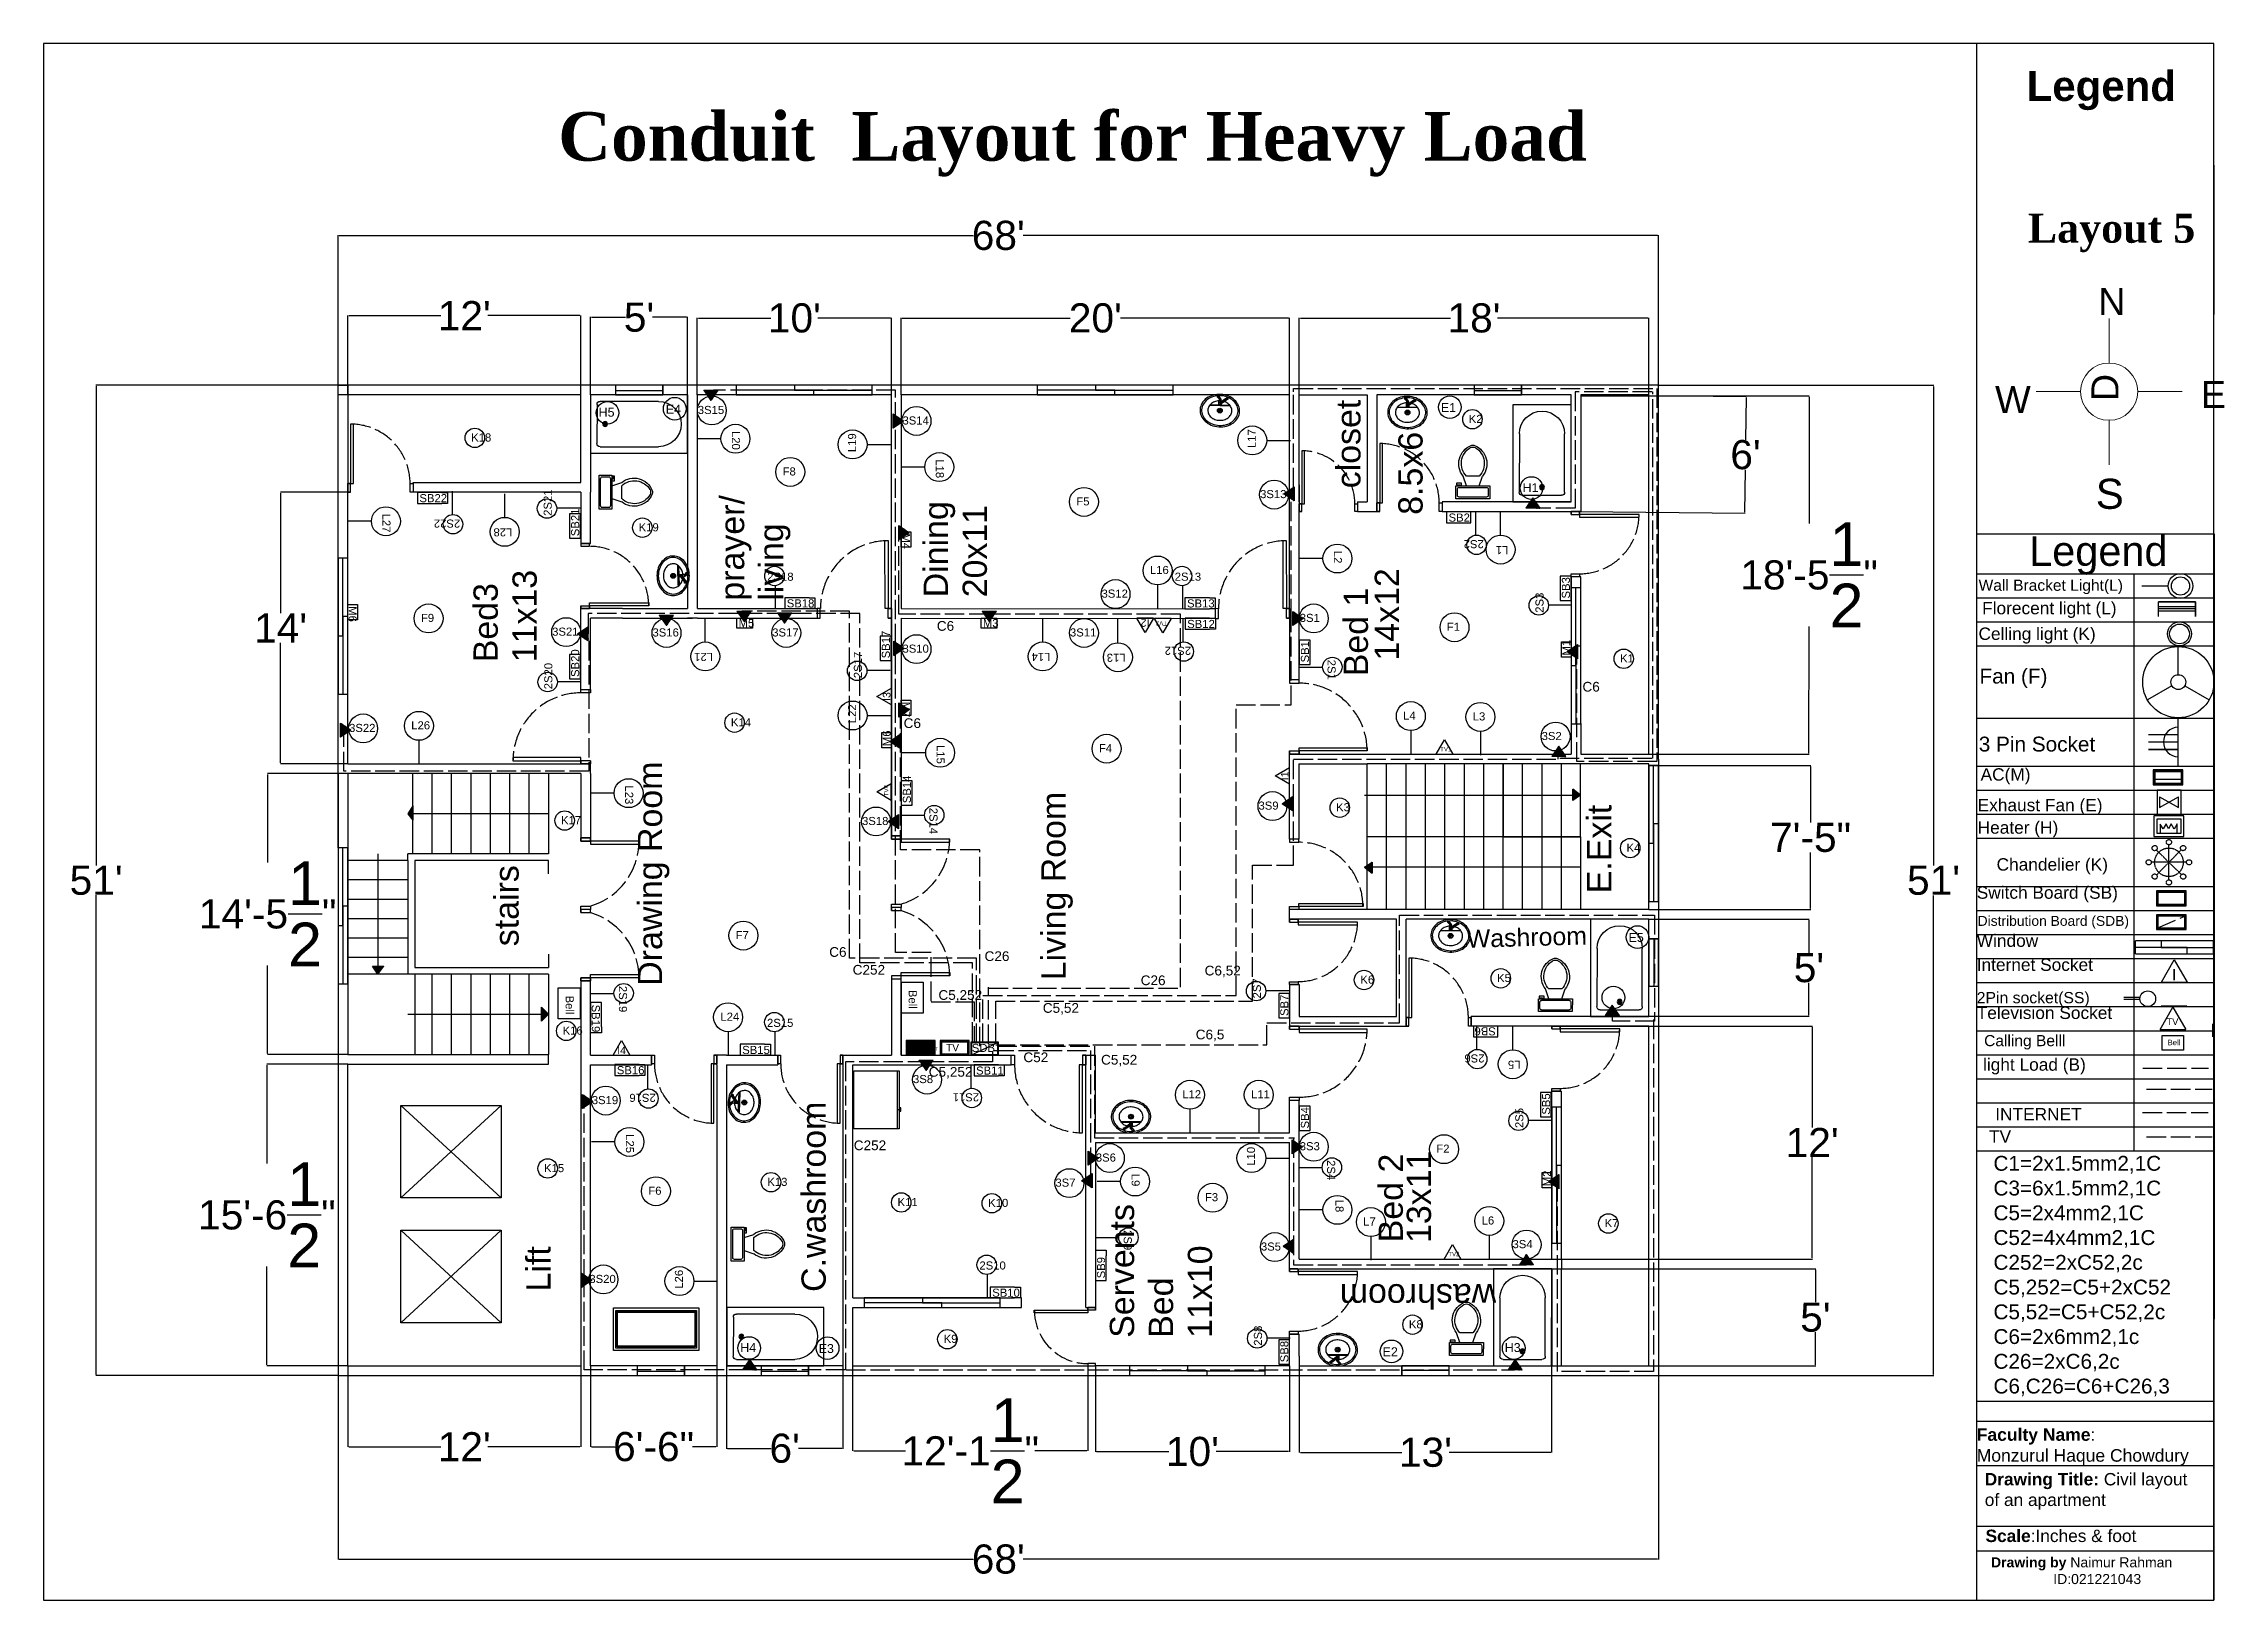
# Model space of a CAD drawing. Header units: inches. Extents: x -412 to 20037, y 548 to 16595.
# Drawn here: x 4988 to 6335, y 6791 to 7753 of the extents above; entities that cross this region are included whole.
import ezdxf
from ezdxf.enums import TextEntityAlignment as Align

# ---------------------------------------------------------------- set-up
doc = ezdxf.new("R2010")
doc.units = ezdxf.units.IN
doc.header["$MEASUREMENT"] = 0
doc.linetypes.add('ACAD_ISO02W100', pattern=[15, 12, -3])
doc.layers.get('Defpoints').update_dxf_attribs({"color": 6})
for name, color, linetype in [('bath', 4, 'Continuous'), ('freecads.com', 7, 'Continuous'), ('Heavy Load', 3, 'ACAD_ISO02W100'), ('iNTERNET', 30, 'ACAD_ISO02W100'), ('light_dwgmodels.com', 250, 'ACAD_ISO02W100'), ('TV WIRE', 62, 'ACAD_ISO02W100'), ('www.linecad.com', 7, 'Continuous')]:
    doc.layers.add(name, color=color, linetype=linetype)
doc.layers.add('block cover', color=7, linetype='Continuous', lineweight=30)
doc.layers.add('text', color=140, linetype='Continuous', lineweight=9)
doc.styles.add('A', font='times.ttf', dxfattribs={"height": 12})
doc.styles.add('Arial', font='arial.ttf')
doc.styles.get("Standard").update_dxf_attribs({"font": 'arial.ttf'})
doc.dimstyles.new('Copy of civil layout', dxfattribs={"dimtxt": 18, "dimasz": 0.625, "dimexe": 0.18, "dimexo": 0.0625, "dimgap": 0.09, "dimtad": 0, "dimtih": 1, "dimtoh": 1, "dimdec": 1, "dimzin": 0, "dimdsep": 46, "dimlunit": 4, "dimtxsty": 'Standard', "dimcen": 0.09, "dimclrd": 6, "dimclre": 256, "dimclrt": 256, "dimadec": 0, "dimazin": 0, "dimtfac": 1.5, "dimtdec": 1, "dimtofl": 0, "dimtmove": 0, "dimatfit": 0, "dimfxl": 1, "dimtolj": 1, "dimtzin": 0, "dimlwe": -1, "dimarcsym": 0})
pattern_1 = [(315, (5160.76063, 7540.04789), (0.091289, 0.091289), [])]

msp = doc.modelspace()

# ---------------------------------------------------------------- texts
for s, height, p in [('3S15', 5, (5391.91, 7523.73)), ('3S14', 5, (5518.41, 7517.23)), ('K2', 5, (5868.38, 7518.21)), ('K18', 5, (5251.88, 7506.71)), ('F8', 5, (5444.33, 7485.73)), ('SB22', 5, (5219.88, 7469.22)), ('F5', 5, (5625.83, 7467.23)), ('3S13', 5, (5739.41, 7471.73)), ('K19', 5, (5355.38, 7451.21)), ('SB2', 5, (5855.88, 7457.22)), ('L16', 5, (5671.33, 7424.84)), ('2S18', 5, (5434.81, 7420.67)), ('3S12', 5, (5641.41, 7410.23)), ('2S13', 5, (5686.66, 7420.7)), ('F9', 5, (5220.83, 7395.23)), ('SB18', 5, (5446.88, 7404.22)), ('SB13', 5, (5694.25, 7404.17)), ('3S1', 5, (5763.91, 7395.23)), ('3S21', 5, (5301.91, 7386.73)), ('3S16', 5, (5363.91, 7386.23)), ('3S17', 5, (5437.91, 7386.23)), ('3S11', 5, (5621.91, 7386.23)), ('SB12', 5, (5694.38, 7391.48)), ('F1', 5, (5854.83, 7389.73)), ('3S10', 5, (5518.41, 7376.23)), ('K1', 5, (5961.88, 7370.21)), ('3S22', 5, (5176.41, 7327.23)), ('L26', 5, (5214.83, 7328.84)), ('K14', 5, (5412.38, 7330.71)), ('L4', 5, (5827.83, 7334.84)), ('L3', 5, (5870.83, 7334.34)), ('F4', 5, (5639.83, 7314.73)), ('3S2', 5, (5913.41, 7322.23)), ('3S9', 5, (5738.41, 7279.23)), ('K3', 5, (5786.38, 7278.21)), ('K17', 5, (5307.38, 7270.21)), ('3S18', 5, (5493.41, 7269.73)), ('K4', 5, (5965.88, 7253.21)), ('F7', 5, (5415.33, 7199.23)), ('K6', 5, (5801.38, 7171.71)), ('K5', 5, (5885.88, 7172.71)), ('K16', 5, (5308.38, 7140.21)), ('L24', 5, (5405.89, 7148.78)), ('2S15', 5, (5434.68, 7144.97)), ('SB15', 5, (5419.38, 7128.22)), ('Bell', 3.413, (6300.24, 7133.65)), ('SB16', 5, (5341.88, 7115.72)), ('SB11', 5, (5563.88, 7115.48)), ('3S8', 5, (5524.91, 7110.23)), ('L12', 5, (5691.33, 7100.84)), ('L11', 5, (5733.83, 7100.84)), ('3S19', 5, (5326.41, 7097.23)), ('3S6', 5, (5637.91, 7061.73)), ('3S3', 5, (5763.91, 7068.73)), ('F2', 5, (5848.33, 7067.23)), ('K15', 5, (5296.88, 7055.21)), ('K13', 5, (5434.88, 7046.71)), ('3S7', 5, (5612.91, 7046.23)), ('F6', 5, (5361.33, 7041.23)), ('K11', 5, (5515.38, 7034.21)), ('K10', 5, (5571.38, 7033.71)), ('F3', 5, (5705.33, 7037.23)), ('L7', 5, (5803.12, 7022.2)), ('L6', 5, (5876.33, 7022.84)), ('K7', 5, (5952.38, 7021.21)), ('3S5', 5, (5739.91, 7006.73)), ('3S4', 5, (5895.41, 7008.23)), ('2S10', 5, (5565.94, 6995.02)), ('3S20', 5, (5324.91, 6986.73)), ('SB10', 5, (5573.88, 6978.22)), ('K9', 5, (5543.88, 6949.71)), ('K8', 5, (5831.38, 6958.71))]:
    msp.add_text(s, height=height).set_placement(p)
for s, height, rotation, p in [('closet', 15, 90, (5801.46, 7477.82)), ('L20', 5, 270, (5413.01, 7513.23)), ('L19', 5, 90, (5489.77, 7500.16)), ('L17', 5, 90, (5736.77, 7502.66)), ('8.5x6', 15, 90, (5839.85, 7461.44)), ('L18', 5, 270, (5539.01, 7495.73)), ('2S21', 5, 90, (5301.65, 7460.8)), ('prayer/', 15, 90, (5420.6, 7408.38)), ('Dining', 15, 90, (5546.5, 7410.45)), ('20x11', 15, 90, (5570.59, 7410.45)), ('L27', 5, 270, (5197.01, 7462.17)), ('2S22', 5, 180, (5245.14, 7458.52)), ('L28', 5, 180, (5277.34, 7453.1)), ('SB21', 5, 90, (5318.63, 7448.21)), ('living', 15, 90, (5444.69, 7408.38)), ('2S2', 5, 180, (5877.71, 7445.81)), ('L1', 5, 180, (5892.84, 7442.1)), ('11x13', 15, 90, (5292.4, 7370.31)), ('L2', 5, 270, (5785.01, 7439.17)), ('14x12', 15, 90, (5825.28, 7371.31)), ('Bed3', 15, 90, (5268.3, 7370.31)), ('Bed 1', 15, 90, (5806.08, 7361.65)), ('2S3', 5, 90, (5914.59, 7400.91)), ('SB3', 5, 90, (5930.9, 7409.71)), ('SB17', 5, 90, (5510.63, 7372.71)), ('SB20', 5, 90, (5318.63, 7361.21)), ('L21', 5, 180, (5401.34, 7376.1)), ('2S17', 5, 90, (5493.36, 7360.47)), ('L14', 5, 180, (5609.84, 7376.1)), ('L13', 5, 180, (5656.34, 7375.6)), ('2S12', 5, 180, (5696.8, 7379.88)), ('SB1', 5, 90, (5769.63, 7370.21)), ('2S20', 5, 90, (5302.05, 7353.58)), ('2S1', 5, 270, (5781.12, 7371.9)), ('L22', 5, 90, (5489.77, 7332.66)), ('L15', 5, 270, (5539.51, 7319.17)), ('Drawing Room', 15, 90, (5369.88, 7170.37)), ('L23', 5, 270, (5347.01, 7294.17)), ('SB14', 5, 90, (5523.63, 7283.21)), ('2S14', 5, 270, (5535.09, 7280.41)), ('Living Room', 15, 90, (5619.2, 7173.78)), ('E.Exit', 15, 90, (5956.51, 7227.54)), ('stairs', 15, 90, (5281.19, 7194.82)), ('Washroom', 10.996, 1.606, (5867.31, 7193.83)), ('2S19', 5, 270, (5343.18, 7170.3)), ('2S7', 5, 90, (5739.92, 7162.57)), ('Bell', 5, 270, (5310.27, 7164.32)), ('SB19', 5, 270, (5326.39, 7158.73)), ('Bell', 5, 270, (5522.27, 7167.82)), ('SB7', 5, 90, (5756.9, 7151.71)), ('SB6', 5, 180, (5885.13, 7144.73)), ('2S6', 5, 180, (5878.15, 7127.98)), ('L5', 5, 180, (5900.34, 7124.1)), ('2S16', 5, 180, (5365.96, 7103.63)), ('2S11', 5, 180, (5565.79, 7103.97)), ('SB5', 5, 90, (5918.63, 7090.71)), ('C.washroom', 15, 90, (5470.99, 6981.18)), ('SB4', 5, 90, (5769.63, 7082.21)), ('2S5', 5, 90, (5902.11, 7082.46)), ('L25', 5, 270, (5347.51, 7078.67)), ('L10', 5, 90, (5736.27, 7059.16)), ('2S4', 5, 270, (5780.84, 7062.66)), ('Bed 2', 15, 90, (5827.64, 7011.86)), ('13x11', 15, 90, (5845.03, 7011.42)), ('L9', 5, 270, (5660.01, 7054.17)), ('L8', 5, 270, (5786.01, 7038.17)), ('Servents', 15, 90, (5661.56, 6952.83)), ('Lift', 15, 90, (5300.9, 6981.45)), ('2S9', 5, 270, (5655.14, 7019.4)), ('11x10', 15, 90, (5709.75, 6952.83)), ('SB9', 5, 90, (5643.61, 6989.58)), ('L26', 5, 90, (5382.77, 6983.16)), ('Bed', 15, 90, (5685.65, 6952.83)), ('washroom', 15, 180, (5885.33, 6985.99)), ('2S8', 5, 90, (5740.58, 6947.93)), ('SB8', 5, 90, (5756.9, 6937.71))]:
    msp.add_text(s, height=height, rotation=rotation).set_placement(p)
at = {"color": 0, "style": 'Arial'}
for s, rotation, p in [('I2', 180, (5668.36, 7394.58)), ('I3', 90, (5508.63, 7349.16)), ('I1', 90, (5754.63, 7300.16))]:
    msp.add_text(s, height=4.666, rotation=rotation, dxfattribs=at).set_placement(p, align=Align.MIDDLE_CENTER)
for s, height, p in [('I', 7.13, (6304.34, 7177.25)), ('I4', 4.666, (5344.83, 7130.49))]:
    msp.add_text(s, height=height, dxfattribs=at).set_placement(p, align=Align.MIDDLE_CENTER)
at = {"color": 0, "insert": (6213.15, 7735.77), "char_height": 18.5796, "attachment_point": 1}
msp.add_mtext_dynamic_manual_height_columns('{\\fArial|b1|i0|c0|p34;\\C256;Legend}', width=85.8766, gutter_width=1.55, heights=[0], dxfattribs=at)
at = {"color": 7, "lineweight": 30, "insert": (6265.61, 7635.64), "char_height": 18, "width": 314.522, "attachment_point": 5, "style": 'A'}
msp.add_mtext('{\\fTimes New Roman|b1|i0|c0|p18;Layout 5}', dxfattribs=at)
for s, width, insert, char_height, attachment_point in [('H5', 7.5, (5330.64, 7521.97), 5.5, 7), ('E4', 7.5, (5372.14, 7529.47), 5.5, 1), ('E1', 7.5, (5851.14, 7530.47), 5.5, 1), ('H1', 7.5, (5901.64, 7475.47), 5.5, 7), ('{\\C1;M5}', 23.5, (5417.14, 7396.97), 5, 1), ('{\\C1;M3}', 23.5, (5568.14, 7396.97), 5, 1), ('E5', 7.5, (5967.14, 7202.97), 5.5, 1), ('H4', 7.5, (5418.14, 6944.03), 5.5, 7), ('E3', 7.5, (5466.64, 6948.97), 5.5, 1), ('E2', 7.5, (5815.14, 6946.97), 5.5, 1), ('H3', 7.5, (5890.64, 6943.98), 5.5, 7)]:
    msp.add_mtext_dynamic_manual_height_columns(s, width=width, gutter_width=1, heights=[0], dxfattribs=dict(insert=insert, char_height=char_height, attachment_point=attachment_point))
at = {"char_height": 5, "attachment_point": 1}
for s, insert, rotation in [('{\\C1;M4}', (5523.14, 7449.97), 270), ('{\\C1;M6}', (5181.14, 7404.97), 270), ('{\\C1;M1}', (5926.14, 7374.47), 90), ('{\\C1;M7}', (5523.14, 7345.97), 270), ('{\\C1;M6}', (5506.14, 7318.47), 90), ('{\\C1;M2}', (5914.14, 7046.47), 90)]:
    msp.add_mtext_dynamic_manual_height_columns(s, width=23.5, gutter_width=1, heights=[0], dxfattribs=dict(at, insert=insert, rotation=rotation))
at = {"color": 7, "attachment_point": 1}
for s, width, gutter_width, insert, char_height in [('INTERNET', 11.1162, 1, (5526.26, 7132.3), 2), ('TV', 14.2018, 1, (5545.33, 7134.42), 4.5), ('SDB', 10.5, 1, (5561.26, 7134.49), 5), ('{\\C4;Calling Belll}', 66.5172, 1.53, (6186.86, 7139.94), 6.8811)]:
    msp.add_mtext_dynamic_manual_height_columns(s, width=width, gutter_width=gutter_width, heights=[0], dxfattribs=dict(at, insert=insert, char_height=char_height))
at = {"layer": 'bath', "color": 254, "linetype": 'ACAD_ISO02W100', "true_color": 0xddb3d4}
msp.add_text('Legend', height=18.35, dxfattribs=at).set_placement((6214.69, 7429.86))
at = {"layer": 'bath', "color": 1, "linetype": 'ACAD_ISO02W100', "attachment_point": 1}
for s, width, heights, insert, char_height in [('\\pxql;{\\C256;Wall Bracket Light(L)}', 104.8635, [3.16], (6183.45, 7421.36), 6.8811), ('{\\C4;Fan (F)}', 97.3453, [0.00802], (6184.01, 7366.32), 9.1748), ('{\\C4;3 Pin Socket}', 97.3453, [0], (6183.56, 7324.33), 9.1748), ('{\\C4;AC(M)}', 97.3453, [0], (6184.68, 7304.81), 7.6457), ('\\pxqc;{\\C256;Exhaust Fan (E)}', 96.3508, [0], (6173.28, 7285.89), 7.6457)]:
    msp.add_mtext_dynamic_manual_height_columns(s, width=width, gutter_width=1.53, heights=heights, dxfattribs=dict(at, insert=insert, char_height=char_height))
at = {"layer": 'bath', "color": 0, "insert": (6185.63, 7407.61), "char_height": 7.6457, "attachment_point": 1}
msp.add_mtext_dynamic_manual_height_columns('{\\C4;Florecent light (L)}', width=92.2083, gutter_width=1.53, heights=[0], dxfattribs=at)
at = {"layer": 'bath', "color": 4, "linetype": 'ACAD_ISO02W100', "char_height": 2.7, "attachment_point": 1}
for s, heights, insert, rotation in [('{\\C31;\\c6737150;TV3}', [2.5], (5681.92, 7392.96), 180), ('{\\C31;\\c6737150;TV4}', [0], (5507.02, 7287.56), 90)]:
    msp.add_mtext_dynamic_manual_height_columns(s, width=7.776, gutter_width=0.9, heights=heights, dxfattribs=dict(at, insert=insert, rotation=rotation))
at = {"layer": 'bath', "color": 4, "linetype": 'ACAD_ISO02W100', "attachment_point": 1}
for s, width, gutter_width, insert, char_height in [('{\\C31;\\c6737150;TV1}', 7.776, 0.9, (5850.74, 7317.96), 2.7), ('\\pxqc;Heater (H)', 97.3453, 1.53, (6159.11, 7272.01), 7.6457), ('\\pxqc;Chandelier (K)', 97.3453, 1.53, (6180.33, 7249.2), 7.6457), ('Switch Board (SB)', 97.3453, 1.53, (6182.3, 7231.81), 7.6457), ('Distribution Board (SDB)', 1523.0742, 1.53, (6182.86, 7213.54), 6.1165), ('Window', 97.3453, 1.53, (6182.3, 7202.09), 7.646), ('Internet Socket', 97.3453, 1.53, (6182.3, 7187.22), 7.6457), ('Television Socket', 97.3453, 1.53, (6182.3, 7157.5), 7.6457), ('2Pin socket(SS)', 88.769, 1.39, (6182.3, 7166.54), 6.972), ('{\\C31;\\c6737150;TV}', 11.8905, 1.38, (6299.57, 7150.24), 4.1287), ('{\\C31;\\c6737150;TV2}', 7.776, 0.9, (5855.74, 7005.96), 2.7)]:
    msp.add_mtext_dynamic_manual_height_columns(s, width=width, gutter_width=gutter_width, heights=[0], dxfattribs=dict(at, insert=insert, char_height=char_height))
at = {"layer": 'iNTERNET', "lineweight": 25, "insert": (6193.74, 7094.83), "char_height": 7.646, "attachment_point": 1}
msp.add_mtext_dynamic_manual_height_columns('INTERNET', width=31.3472, gutter_width=1.53, heights=[0], dxfattribs=at)
at = {"layer": 'light_dwgmodels.com', "insert": (6186.19, 7125.54), "char_height": 7.6457, "attachment_point": 1}
msp.add_mtext_dynamic_manual_height_columns('{\\C4;light Load (B)}', width=73.3982, gutter_width=1.53, heights=[0.5], dxfattribs=at)
at = {"layer": 'text', "color": 0, "attachment_point": 1}
for s, width, gutter_width, heights, insert, char_height in [('{\\fTimes New Roman|b1|i0|c0|p18;Conduit  Layout for Heavy Load}', 667.4382, 1, [0], (5305.59, 7710.29), 30), ('N', 27.7438, 1.39, [0.522], (6257.4, 7601.56), 16.73), ('W', 26.8517, 1.39, [0], (6193.62, 7540.98), 16.73), ('E', 11.1779, 1.39, [0], (6320.76, 7544.07), 16.73), ('S', 21.934, 1.55, [0], (6255.86, 7483.7), 18.58), ('{\\C4;Celling light (K)}', 91.0146, 1.53, [0], (6183.4, 7391.77), 7.6457), ('{\\fArial|b1|i0|c0|p34;Faculty Name\\fArial|b0|i0|c0|p34;\\C256;: \\PMonzurul Haque Chowdury}', 492.2579, 1.55, [49], (6182.3, 6896.92), 7.7415), ('{\\fArial|b1|i0|c0|p34;\\C7;Drawing Title:\\fArial|b0|i0|c0|p34;\\C256;\\c0; \\C256;Civil layout of an apartment}', 127.3143, 1.53, [0], (6187.26, 6869.28), 7.64565), ('{\\fArial|b1|i0|c0|p34;\\C7;Scale\\fArial|b0|i0|c0|p34;\\C256;:Inches & foot}', 113.2787, 1.53, [0], (6187.74, 6834.27), 7.6457), ('{\\fArial|b1|i0|c0|p34;\\C9;Drawing by\\C256; \\fArial|b0|i0|c0|p34;Naimur Rahman\\P                ID:021221043}', 137.0363, 1.55, [0], (6191.12, 6817.18), 6.1932)]:
    msp.add_mtext_dynamic_manual_height_columns(s, width=width, gutter_width=gutter_width, heights=heights, dxfattribs=dict(at, insert=insert, char_height=char_height))
at = {"layer": 'text', "color": 0, "insert": (6253.15, 7531.62), "char_height": 16.73, "attachment_point": 1, "rotation": 90}
msp.add_mtext_dynamic_manual_height_columns('D', width=4.4932, gutter_width=1.39, heights=[0], dxfattribs=at)
at = {"layer": 'text', "color": 6, "linetype": 'ACAD_ISO02W100', "char_height": 6, "attachment_point": 1}
for s, insert in [('C6', (5539.64, 7395.76)), ('C6', (5938.64, 7358.18)), ('C6', (5519.14, 7335.68)), ('C6', (5473.14, 7194.26)), ('C252', (5487.64, 7183.26)), ('C26', (5569.14, 7191.68)), ('C26', (5665.64, 7176.76)), ('C6,52', (5705.14, 7182.76)), ('C5,252', (5540.64, 7167.68)), ('C5,52', (5605.14, 7159.68)), ('C6,5', (5699.64, 7143.26)), ('C5,252', (5534.64, 7120.18)), ('C52', (5593.14, 7129.18)), ('C5,52', (5641.14, 7127.68)), ('C252', (5488.32, 7074.78))]:
    msp.add_mtext_dynamic_manual_height_columns(s, width=39.7938, gutter_width=60, heights=[5.84], dxfattribs=dict(at, insert=insert))
at = {"layer": 'TV WIRE', "lineweight": 25, "attachment_point": 1}
for s, width, gutter_width, insert, char_height in [('TV', 22.937, 1.53, (6189.91, 7081.07), 7.646), ('{\\fArialMT|b0|i0|c0|p32;\\C0;\\c16777215;C1=2x1.5mm2,1C\\PC3=6x1.5mm2,1C\\PC5=2x4mm2,1C\\PC52=4x4mm2,1C\\PC252=2xC52,2c\\PC5,252=C5+2xC52\\PC5,52=C5+C52,2c\\PC6=2x6mm2,1c\\PC26=2xC6,2c\\PC6,C26=C6+C26,3}', 109.3404, 0.963, (6192.64, 7065.25), 9.1748)]:
    msp.add_mtext_dynamic_manual_height_columns(s, width=width, gutter_width=gutter_width, heights=[0], dxfattribs=dict(at, insert=insert, char_height=char_height))

# ---------------------------------------------------------------- blocks, each defined once
blk = doc.blocks.new('Bath Tub - 26 x 60 in.')
for p, q in [((8, -18), (10, -18)), ((9, -17), (9, -19))]:
    blk.add_line(p, q)
blk.add_lwpolyline([(0, -36), (0, 0), (60, 0), (60, -36)], close=True)
for points in [[(4, -30), (4, -6)], [(6, -4), (42, -4)], [(42, -32), (6, -32)]]:
    blk.add_lwpolyline(points)
for radius in [1.5, 1]:
    blk.add_circle((9, -18), radius)
for centre, radius, start, end in [((5.75, -5.75), 1.77, 81.8699, 188.1301), ((42, -18), 14, 270, 90), ((5.75, -30.25), 1.77, 171.8699, 278.1301)]:
    blk.add_arc(centre, radius, start, end)
blk = doc.blocks.new('Toilet - top')
for p, q in [((-10, -8.5), (-8, -8.5)), ((-10, -9.5), (-10, -8.5)), ((-7, -9.5), (-10, -9.5)), ((-8, -8.5), (-8, -8)), ((-7, -8), (-7, -9.5)), ((-4, -8), (-6, -14)), ((4, -8), (6, -14)), ((9.5, -6), (9.5, -2)), ((4, -14), (-4, -14))]:
    blk.add_line(p, q)
blk.add_lwpolyline([(10.5, -8), (10.5, 0), (-10.5, 0), (-10.5, -8)], close=True)
for points in [[(-9.5, -2), (-9.5, -6)], [(8.5, -1), (-8.5, -1)], [(-8.5, -7), (8.5, -7)]]:
    blk.add_lwpolyline(points)
for centre, radius, start, end in [((-8.6, -1.9), 0.884, 81.8699, 188.1301), ((-8.6, -6.1), 0.884, 171.8699, 278.1301), ((8.6, -1.9), 0.884, 351.8699, 98.1301), ((8.6, -6.1), 0.884, 261.8699, 8.1301), ((3.5, -21.6), 12.2, 141.4691, 247.9714), ((4.2, -21.8), 11.3, 136.3677, 238.9468), ((-3.5, -21.6), 12.2, 292.0284, 38.5307), ((-4.2, -21.8), 11.3, 301.053, 43.6321), ((0, -27.9), 4, 245.7318, 294.2682), ((0, -29), 4, 254.8605, 285.1395)]:
    blk.add_arc(centre, radius, start, end)
blk = doc.blocks.new('Sink - Oval top')
for p, q in [((-1, 0), (1, 0)), ((0, 1), (0, -1))]:
    blk.add_line(p, q)
at = {"linetype": 'Continuous'}
for points in [[(-12.2, 0.4, 0.117634), (-11.5, -3.4, 0.104469), (-8.9, -6.8, 0.090016), (-5.1, -9.1, 0.08192), (-0.3, -10, 0.08192), (4.5, -9.4, 0.090016), (8.4, -7.4, 0.104469), (11.2, -4.1, 0.117634), (12.2, -0.4, 0.117634), (11.5, 3.4, 0.104469), (8.9, 6.8, 0.090016), (5.1, 9.1, 0.08192), (0.3, 10, 0.08192), (-4.5, 9.4, 0.090016), (-8.4, 7.4, 0.104469), (-11.2, 4.1, 0.117634)], [(-11.3, 0.2, 0.118622), (-10.5, -3.3, 0.104678), (-8.1, -6.4, 0.089562), (-4.5, -8.4, 0.081185), (-0.1, -9.2, 0.081185), (4.3, -8.5, 0.089562), (7.9, -6.6, 0.104678), (10.4, -3.5, 0.118622), (11.3, -0.2, 0.118622), (10.5, 3.3, 0.104678), (8.1, 6.4, 0.089562), (4.5, 8.4, 0.081185), (0.1, 9.2, 0.081185), (-4.3, 8.5, 0.089562), (-7.9, 6.6, 0.104678), (-10.4, 3.5, 0.118622)], [(-7.4, 0.1, 0.118283), (-6.9, -2.2, 0.104607), (-5.3, -4.2, 0.089718), (-3, -5.5, 0.081436), (-0.1, -6, 0.081436), (2.8, -5.6, 0.089718), (5.2, -4.3, 0.104607), (6.9, -2.3, 0.118283), (7.4, -0.1, 0.118283), (6.9, 2.2, 0.104607), (5.3, 4.2, 0.089718), (3, 5.5, 0.081436), (0.1, 6, 0.081436), (-2.8, 5.6, 0.089718), (-5.2, 4.3, 0.104607), (-6.9, 2.3, 0.118283)]]:
    blk.add_lwpolyline(points, format="xyb", close=True, dxfattribs=at)
for radius in [1.5, 1]:
    blk.add_circle((0, 0), radius)
blk = doc.blocks.new('Faucet - single handle front')
for p, q in [((-2, 6), (-2, 5.5)), ((-1, 6), (-2, 6)), ((-0.5, 4), (-2, 5.5)), ((-2, 5.5), (-1, 5.5)), ((-1, 5.5), (-1, 6)), ((0.5, 4), (-1, 6)), ((-1, 5.5), (0.5, 4)), ((-0.75, 3), (0.75, 3)), ((-0.75, 0.5), (-0.75, 3)), ((-0.75, 1), (0.75, 1)), ((-0.5, 4), (0.5, 4)), ((-0.25, 2), (3.75, 5)), ((3.75, 4.5), (-0.25, 1.5)), ((-0.25, 1.5), (-0.25, 2)), ((0.75, 1.5), (-0.25, 1.5)), ((0.75, 1.5), (4.08742, 4.003)), ((0.75, 3), (0.75, 2.7386)), ((0.75, 1.5), (0.75, 0.5)), ((3.75, 4.5), (3.75, 5)), ((3.75, 5), (4.75, 5)), ((3.75, 4), (3.75, 4.5)), ((4.75, 4.5), (3.75, 4.5)), ((4.75, 4), (3.75, 4)), ((4.75, 5), (4.75, 4.5)), ((4.75, 4.5), (4.75, 4))]:
    blk.add_line(p, q)
blk.add_lwpolyline([(-6, 0), (-6, 0.5), (6, 0.5), (6, 0)], close=True)
for centre, start, end in [((1.25426, 3.0302), 151.0646, 180.8629), ((-1.25426, 3.0302), 359.1371, 28.93536)]:
    blk.add_arc(centre, 2.00448, start, end)
blk = doc.blocks.new('Refrigerator-2 door - 36 in top')
for p, q in [((0, -26.999999), (36, -26.999999)), ((11, -27.999999), (11, -28.999999)), ((11, -28.999999), (13, -28.999999)), ((12, -26.999999), (12, -28.999999)), ((13, -28.999999), (13, -27.999999))]:
    blk.add_line(p, q)
blk.add_lwpolyline([(0, -27.999999), (0, 0), (36, 0), (36, -27.999999)], close=True)
blk = doc.blocks.new('*D102')
at = {"transparency": 16777216}
for p, q in [((5169.6, 7541.5), (5169.6, 7634.2)), ((5985.6, 7541.5), (5985.6, 7634.2))]:
    blk.add_line(p, q, dxfattribs=at)
at = {"color": 6, "lineweight": -2, "transparency": 16777216}
for p, q in [((5170.3, 7634), (5562.2, 7634)), ((5985, 7634), (5593.1, 7634))]:
    blk.add_line(p, q, dxfattribs=at)
at = {"color": 6, "transparency": 16777216}
for points in [[(5170.3, 7634.1), (5170.3, 7633.9), (5169.6, 7634)], [(5985, 7634.1), (5985, 7633.9), (5985.6, 7634)]]:
    blk.add_solid(points, dxfattribs=at)
at = {"layer": 'Defpoints', "color": 0, "transparency": 16777216}
for p in [(5985.6, 7634), (5169.6, 7541.5), (5985.6, 7541.5)]:
    blk.add_point(p, dxfattribs=at)
at = {"transparency": 16777216, "insert": (5577.6, 7634), "char_height": 18, "attachment_point": 5}
blk.add_mtext("\\A1;68'", dxfattribs=at)
blk = doc.blocks.new('*D107')
at = {"transparency": 16777216}
for p, q in [((5985.7, 7541.5), (6155.8, 7541.5)), ((5985.7, 6929.5), (6155.8, 6929.5))]:
    blk.add_line(p, q, dxfattribs=at)
at = {"color": 6, "lineweight": -2, "transparency": 16777216}
for p, q in [((6155.6, 7540.8), (6155.6, 7244.8)), ((6155.6, 6930.1), (6155.6, 7226.2))]:
    blk.add_line(p, q, dxfattribs=at)
at = {"color": 6, "transparency": 16777216}
for points in [[(6155.5, 7540.8), (6155.7, 7540.8), (6155.6, 7541.5)], [(6155.5, 6930.1), (6155.7, 6930.1), (6155.6, 6929.5)]]:
    blk.add_solid(points, dxfattribs=at)
at = {"layer": 'Defpoints', "color": 0, "transparency": 16777216}
for p in [(5985.6, 7541.5), (5985.6, 6929.5), (6155.6, 6929.5)]:
    blk.add_point(p, dxfattribs=at)
at = {"transparency": 16777216, "insert": (6155.6, 7235.5), "char_height": 18, "attachment_point": 5}
blk.add_mtext("\\A1;51'", dxfattribs=at)
blk = doc.blocks.new('*D155')
at = {"transparency": 16777216}
for p, q in [((5169.6, 7541.5), (5020, 7541.5)), ((5169.6, 6929.5), (5020, 6929.5))]:
    blk.add_line(p, q, dxfattribs=at)
at = {"color": 6, "lineweight": -2, "transparency": 16777216}
for p, q in [((5020.1, 7540.9), (5020.1, 7244.8)), ((5020.1, 6930.2), (5020.1, 7226.3))]:
    blk.add_line(p, q, dxfattribs=at)
at = {"color": 6, "transparency": 16777216}
for points in [[(5020, 7540.9), (5020.2, 7540.9), (5020.1, 7541.5)], [(5020, 6930.2), (5020.2, 6930.2), (5020.1, 6929.5)]]:
    blk.add_solid(points, dxfattribs=at)
at = {"layer": 'Defpoints', "color": 0, "transparency": 16777216}
for p in [(5169.6, 7541.5), (5020.1, 6929.5), (5169.6, 6929.5)]:
    blk.add_point(p, dxfattribs=at)
at = {"transparency": 16777216, "insert": (5020.1, 7235.5), "char_height": 18, "attachment_point": 5}
blk.add_mtext("\\A1;51'", dxfattribs=at)
blk = doc.blocks.new('*D156')
at = {"transparency": 16777216}
for p, q in [((5175.6, 7475.5), (5134, 7475.5)), ((5175.6, 7307.5), (5134, 7307.5))]:
    blk.add_line(p, q, dxfattribs=at)
at = {"color": 6, "lineweight": -2, "transparency": 16777216}
for p, q in [((5134.1, 7474.9), (5134.1, 7400.7)), ((5134.1, 7308.2), (5134.1, 7382.4))]:
    blk.add_line(p, q, dxfattribs=at)
at = {"color": 6, "transparency": 16777216}
for points in [[(5134, 7474.9), (5134.2, 7474.9), (5134.1, 7475.5)], [(5134, 7308.2), (5134.2, 7308.2), (5134.1, 7307.5)]]:
    blk.add_solid(points, dxfattribs=at)
at = {"layer": 'Defpoints', "color": 0, "transparency": 16777216}
for p in [(5175.6, 7475.5), (5134.1, 7307.5), (5175.6, 7307.5)]:
    blk.add_point(p, dxfattribs=at)
at = {"transparency": 16777216, "insert": (5134.1, 7391.5), "char_height": 18, "attachment_point": 5}
blk.add_mtext("\\A1;14'", dxfattribs=at)
blk = doc.blocks.new('*D157')
at = {"transparency": 16777216}
for p, q in [((5175.6, 7301.5), (5126, 7301.5)), ((5175.6, 7128), (5126, 7128))]:
    blk.add_line(p, q, dxfattribs=at)
at = {"color": 6, "lineweight": -2, "transparency": 16777216}
for p, q in [((5126.1, 7300.9), (5126.1, 7246.6)), ((5126.1, 7128.6), (5126.1, 7182.9))]:
    blk.add_line(p, q, dxfattribs=at)
at = {"color": 6, "transparency": 16777216}
for points in [[(5126, 7300.9), (5126.2, 7300.9), (5126.1, 7301.5)], [(5126, 7128.6), (5126.2, 7128.6), (5126.1, 7128)]]:
    blk.add_solid(points, dxfattribs=at)
at = {"layer": 'Defpoints', "color": 0, "transparency": 16777216}
for p in [(5175.6, 7301.5), (5126.1, 7128), (5175.6, 7128)]:
    blk.add_point(p, dxfattribs=at)
at = {"transparency": 16777216, "insert": (5126.1, 7214.8), "char_height": 18, "attachment_point": 5}
blk.add_mtext('\\A1;14\'-5{\\H1.5x;\\S1/2;}"', dxfattribs=at)
blk = doc.blocks.new('*D158')
at = {"transparency": 16777216}
for p, q in [((5175.6, 7122), (5125.5, 7122)), ((5175.6, 6935.5), (5125.5, 6935.5))]:
    blk.add_line(p, q, dxfattribs=at)
at = {"color": 6, "lineweight": -2, "transparency": 16777216}
for p, q in [((5125.6, 7121.4), (5125.6, 7060.6)), ((5125.6, 6936.2), (5125.6, 6996.9))]:
    blk.add_line(p, q, dxfattribs=at)
at = {"color": 6, "transparency": 16777216}
for points in [[(5125.5, 7121.4), (5125.7, 7121.4), (5125.6, 7122)], [(5125.5, 6936.2), (5125.7, 6936.2), (5125.6, 6935.5)]]:
    blk.add_solid(points, dxfattribs=at)
at = {"layer": 'Defpoints', "color": 0, "transparency": 16777216}
for p in [(5175.6, 7122), (5125.6, 6935.5), (5175.6, 6935.5)]:
    blk.add_point(p, dxfattribs=at)
at = {"transparency": 16777216, "insert": (5125.6, 7028.8), "char_height": 18, "attachment_point": 5}
blk.add_mtext('\\A1;15\'-6{\\H1.5x;\\S1/2;}"', dxfattribs=at)
blk = doc.blocks.new('*D159')
at = {"transparency": 16777216}
for p, q in [((5175.6, 7535.6), (5175.6, 7584.7)), ((5319.6, 7535.6), (5319.6, 7584.7))]:
    blk.add_line(p, q, dxfattribs=at)
at = {"color": 6, "lineweight": -2, "transparency": 16777216}
for p, q in [((5176.3, 7584.5), (5233.1, 7584.5)), ((5319, 7584.5), (5262.2, 7584.5))]:
    blk.add_line(p, q, dxfattribs=at)
at = {"color": 6, "transparency": 16777216}
for points in [[(5176.3, 7584.6), (5176.3, 7584.4), (5175.6, 7584.5)], [(5319, 7584.6), (5319, 7584.4), (5319.6, 7584.5)]]:
    blk.add_solid(points, dxfattribs=at)
at = {"layer": 'Defpoints', "color": 0, "transparency": 16777216}
for p in [(5319.6, 7584.5), (5175.6, 7535.5), (5319.6, 7535.5)]:
    blk.add_point(p, dxfattribs=at)
at = {"transparency": 16777216, "insert": (5247.6, 7584.5), "char_height": 18, "attachment_point": 5}
blk.add_mtext("\\A1;12'", dxfattribs=at)
blk = doc.blocks.new('*D160')
at = {"transparency": 16777216}
for p, q in [((5325.6, 7535.6), (5325.6, 7583.7)), ((5385.6, 7535.6), (5385.6, 7583.7))]:
    blk.add_line(p, q, dxfattribs=at)
at = {"color": 6, "lineweight": -2, "transparency": 16777216}
for p, q in [((5326.3, 7583.5), (5347.3, 7583.5)), ((5385, 7583.5), (5364, 7583.5))]:
    blk.add_line(p, q, dxfattribs=at)
at = {"color": 6, "transparency": 16777216}
for points in [[(5326.3, 7583.6), (5326.3, 7583.4), (5325.6, 7583.5)], [(5385, 7583.6), (5385, 7583.4), (5385.6, 7583.5)]]:
    blk.add_solid(points, dxfattribs=at)
at = {"layer": 'Defpoints', "color": 0, "transparency": 16777216}
for p in [(5385.6, 7583.5), (5325.6, 7535.5), (5385.6, 7535.5)]:
    blk.add_point(p, dxfattribs=at)
at = {"transparency": 16777216, "insert": (5355.6, 7583.5), "char_height": 18, "attachment_point": 5}
blk.add_mtext("\\A1;5'", dxfattribs=at)
blk = doc.blocks.new('*D161')
at = {"transparency": 16777216}
for p, q in [((5391.6, 7535.6), (5391.6, 7583.2)), ((5511.6, 7535.6), (5511.6, 7583.2))]:
    blk.add_line(p, q, dxfattribs=at)
at = {"color": 6, "lineweight": -2, "transparency": 16777216}
for p, q in [((5392.3, 7583), (5437.1, 7583)), ((5511, 7583), (5466.2, 7583))]:
    blk.add_line(p, q, dxfattribs=at)
at = {"color": 6, "transparency": 16777216}
for points in [[(5392.3, 7583.1), (5392.3, 7582.9), (5391.6, 7583)], [(5511, 7583.1), (5511, 7582.9), (5511.6, 7583)]]:
    blk.add_solid(points, dxfattribs=at)
at = {"layer": 'Defpoints', "color": 0, "transparency": 16777216}
for p in [(5511.6, 7583), (5391.6, 7535.5), (5511.6, 7535.5)]:
    blk.add_point(p, dxfattribs=at)
at = {"transparency": 16777216, "insert": (5451.6, 7583), "char_height": 18, "attachment_point": 5}
blk.add_mtext("\\A1;10'", dxfattribs=at)
blk = doc.blocks.new('*D162')
at = {"transparency": 16777216}
for p, q in [((5517.6, 7535.6), (5517.6, 7583.2)), ((5757.6, 7535.6), (5757.6, 7583.2))]:
    blk.add_line(p, q, dxfattribs=at)
at = {"color": 6, "lineweight": -2, "transparency": 16777216}
for p, q in [((5518.3, 7583), (5622.1, 7583)), ((5757, 7583), (5653.2, 7583))]:
    blk.add_line(p, q, dxfattribs=at)
at = {"color": 6, "transparency": 16777216}
for points in [[(5518.3, 7583.1), (5518.3, 7582.9), (5517.6, 7583)], [(5757, 7583.1), (5757, 7582.9), (5757.6, 7583)]]:
    blk.add_solid(points, dxfattribs=at)
at = {"layer": 'Defpoints', "color": 0, "transparency": 16777216}
for p in [(5757.6, 7583), (5517.6, 7535.5), (5757.6, 7535.5)]:
    blk.add_point(p, dxfattribs=at)
at = {"transparency": 16777216, "insert": (5637.6, 7583), "char_height": 18, "attachment_point": 5}
blk.add_mtext("\\A1;20'", dxfattribs=at)
blk = doc.blocks.new('*D163')
at = {"transparency": 16777216}
for p, q in [((5763.6, 7535.6), (5763.6, 7583.2)), ((5979.6, 7535.6), (5979.6, 7583.2))]:
    blk.add_line(p, q, dxfattribs=at)
at = {"color": 6, "lineweight": -2, "transparency": 16777216}
for p, q in [((5764.3, 7583), (5857.1, 7583)), ((5979, 7583), (5886.2, 7583))]:
    blk.add_line(p, q, dxfattribs=at)
at = {"color": 6, "transparency": 16777216}
for points in [[(5764.3, 7583.1), (5764.3, 7582.9), (5763.6, 7583)], [(5979, 7583.1), (5979, 7582.9), (5979.6, 7583)]]:
    blk.add_solid(points, dxfattribs=at)
at = {"layer": 'Defpoints', "color": 0, "transparency": 16777216}
for p in [(5979.6, 7583), (5763.6, 7535.5), (5979.6, 7535.5)]:
    blk.add_point(p, dxfattribs=at)
at = {"transparency": 16777216, "insert": (5871.6, 7583), "char_height": 18, "attachment_point": 5}
blk.add_mtext("\\A1;18'", dxfattribs=at)
blk = doc.blocks.new('*D164')
at = {"transparency": 16777216}
for p, q in [((5175.6, 6935.5), (5175.6, 6885.4)), ((5319.6, 6935.5), (5319.6, 6885.4))]:
    blk.add_line(p, q, dxfattribs=at)
at = {"color": 6, "lineweight": -2, "transparency": 16777216}
for p, q in [((5176.3, 6885.5), (5233.1, 6885.5)), ((5319, 6885.5), (5262.2, 6885.5))]:
    blk.add_line(p, q, dxfattribs=at)
at = {"color": 6, "transparency": 16777216}
for points in [[(5176.3, 6885.6), (5176.3, 6885.4), (5175.6, 6885.5)], [(5319, 6885.6), (5319, 6885.4), (5319.6, 6885.5)]]:
    blk.add_solid(points, dxfattribs=at)
at = {"layer": 'Defpoints', "color": 0, "transparency": 16777216}
for p in [(5175.6, 6935.5), (5319.6, 6935.5), (5319.6, 6885.5)]:
    blk.add_point(p, dxfattribs=at)
at = {"transparency": 16777216, "insert": (5247.6, 6885.5), "char_height": 18, "attachment_point": 5}
blk.add_mtext("\\A1;12'", dxfattribs=at)
blk = doc.blocks.new('*D165')
at = {"transparency": 16777216}
for p, q in [((5325.6, 6935.5), (5325.6, 6885.4)), ((5403.6, 6935.5), (5403.6, 6885.4))]:
    blk.add_line(p, q, dxfattribs=at)
at = {"color": 6, "lineweight": -2, "transparency": 16777216}
for p, q in [((5326.3, 6885.5), (5340.6, 6885.5)), ((5403, 6885.5), (5388.7, 6885.5))]:
    blk.add_line(p, q, dxfattribs=at)
at = {"color": 6, "transparency": 16777216}
for points in [[(5326.3, 6885.6), (5326.3, 6885.4), (5325.6, 6885.5)], [(5403, 6885.6), (5403, 6885.4), (5403.6, 6885.5)]]:
    blk.add_solid(points, dxfattribs=at)
at = {"layer": 'Defpoints', "color": 0, "transparency": 16777216}
for p in [(5325.6, 6935.5), (5403.6, 6935.5), (5325.6, 6885.5)]:
    blk.add_point(p, dxfattribs=at)
at = {"transparency": 16777216, "insert": (5364.6, 6885.5), "char_height": 18, "attachment_point": 5}
blk.add_mtext('\\A1;6\'-6"', dxfattribs=at)
blk = doc.blocks.new('*D166')
at = {"transparency": 16777216}
for p, q in [((5409.6, 6935.5), (5409.6, 6884.3)), ((5481.6, 6935.5), (5481.6, 6884.3))]:
    blk.add_line(p, q, dxfattribs=at)
at = {"color": 6, "lineweight": -2, "transparency": 16777216}
for p, q in [((5410.3, 6884.5), (5437.2, 6884.5)), ((5481, 6884.5), (5454.1, 6884.5))]:
    blk.add_line(p, q, dxfattribs=at)
at = {"color": 6, "transparency": 16777216}
for points in [[(5410.3, 6884.6), (5410.3, 6884.4), (5409.6, 6884.5)], [(5481, 6884.6), (5481, 6884.4), (5481.6, 6884.5)]]:
    blk.add_solid(points, dxfattribs=at)
at = {"layer": 'Defpoints', "color": 0, "transparency": 16777216}
for p in [(5409.6, 6935.5), (5481.6, 6935.5), (5409.6, 6884.5)]:
    blk.add_point(p, dxfattribs=at)
at = {"transparency": 16777216, "insert": (5445.6, 6884.5), "char_height": 18, "attachment_point": 5}
blk.add_mtext("\\A1;6'", dxfattribs=at)
blk = doc.blocks.new('*D167')
at = {"transparency": 16777216}
for p, q in [((5487.6, 6935.5), (5487.6, 6882.9)), ((5632.9, 6935.5), (5632.9, 6882.9))]:
    blk.add_line(p, q, dxfattribs=at)
at = {"color": 6, "lineweight": -2, "transparency": 16777216}
for p, q in [((5488.3, 6883), (5520.3, 6883)), ((5632.3, 6883), (5600.3, 6883))]:
    blk.add_line(p, q, dxfattribs=at)
at = {"color": 6, "transparency": 16777216}
for points in [[(5488.3, 6883.1), (5488.3, 6882.9), (5487.6, 6883)], [(5632.3, 6883.1), (5632.3, 6882.9), (5632.9, 6883)]]:
    blk.add_solid(points, dxfattribs=at)
at = {"layer": 'Defpoints', "color": 0, "transparency": 16777216}
for p in [(5487.6, 6935.5), (5632.9, 6935.5), (5632.9, 6883)]:
    blk.add_point(p, dxfattribs=at)
at = {"transparency": 16777216, "insert": (5560.3, 6883), "char_height": 18, "attachment_point": 5}
blk.add_mtext('\\A1;12\'-1{\\H1.5x;\\S1/2;}"', dxfattribs=at)
blk = doc.blocks.new('*D168')
at = {"transparency": 16777216}
for p, q in [((5637.6, 6935.5), (5637.6, 6882.4)), ((5757.6, 6935.5), (5757.6, 6882.4))]:
    blk.add_line(p, q, dxfattribs=at)
at = {"color": 6, "lineweight": -2, "transparency": 16777216}
for p, q in [((5638.3, 6882.5), (5683.1, 6882.5)), ((5757, 6882.5), (5712.2, 6882.5))]:
    blk.add_line(p, q, dxfattribs=at)
at = {"color": 6, "transparency": 16777216}
for points in [[(5638.3, 6882.6), (5638.3, 6882.4), (5637.6, 6882.5)], [(5757, 6882.6), (5757, 6882.4), (5757.6, 6882.5)]]:
    blk.add_solid(points, dxfattribs=at)
at = {"layer": 'Defpoints', "color": 0, "transparency": 16777216}
for p in [(5637.6, 6935.5), (5757.6, 6935.5), (5757.6, 6882.5)]:
    blk.add_point(p, dxfattribs=at)
at = {"transparency": 16777216, "insert": (5697.6, 6882.5), "char_height": 18, "attachment_point": 5}
blk.add_mtext("\\A1;10'", dxfattribs=at)
blk = doc.blocks.new('*D169')
at = {"transparency": 16777216}
for p, q in [((5763.6, 6935.5), (5763.6, 6881.9)), ((5919.6, 6935.5), (5919.6, 6881.9))]:
    blk.add_line(p, q, dxfattribs=at)
at = {"color": 6, "lineweight": -2, "transparency": 16777216}
for p, q in [((5764.3, 6882), (5827.1, 6882)), ((5919, 6882), (5856.2, 6882))]:
    blk.add_line(p, q, dxfattribs=at)
at = {"color": 6, "transparency": 16777216}
for points in [[(5764.3, 6882.1), (5764.3, 6881.9), (5763.6, 6882)], [(5919, 6882.1), (5919, 6881.9), (5919.6, 6882)]]:
    blk.add_solid(points, dxfattribs=at)
at = {"layer": 'Defpoints', "color": 0, "transparency": 16777216}
for p in [(5763.6, 6935.5), (5919.6, 6935.5), (5919.6, 6882)]:
    blk.add_point(p, dxfattribs=at)
at = {"transparency": 16777216, "insert": (5841.6, 6882), "char_height": 18, "attachment_point": 5}
blk.add_mtext("\\A1;13'", dxfattribs=at)
blk = doc.blocks.new('*D170')
at = {"transparency": 16777216}
for p, q in [((5169.6, 6929.5), (5169.6, 6815.9)), ((5985.6, 6929.5), (5985.6, 6815.9))]:
    blk.add_line(p, q, dxfattribs=at)
at = {"color": 6, "lineweight": -2, "transparency": 16777216}
for p, q in [((5170.3, 6816), (5562.2, 6816)), ((5985, 6816), (5593.1, 6816))]:
    blk.add_line(p, q, dxfattribs=at)
at = {"color": 6, "transparency": 16777216}
for points in [[(5170.3, 6816.1), (5170.3, 6815.9), (5169.6, 6816)], [(5985, 6816.1), (5985, 6815.9), (5985.6, 6816)]]:
    blk.add_solid(points, dxfattribs=at)
at = {"layer": 'Defpoints', "color": 0, "transparency": 16777216}
for p in [(5169.6, 6929.5), (5985.6, 6929.5), (5985.6, 6816)]:
    blk.add_point(p, dxfattribs=at)
at = {"transparency": 16777216, "insert": (5577.6, 6816), "char_height": 18, "attachment_point": 5}
blk.add_mtext("\\A1;68'", dxfattribs=at)
blk = doc.blocks.new('*D171')
at = {"transparency": 16777216}
for p, q in [((5937.7, 7535.5), (6039.9, 7534.5)), ((5937, 7463.5), (6039.2, 7462.5))]:
    blk.add_line(p, q, dxfattribs=at)
at = {"color": 6, "lineweight": -2, "transparency": 16777216}
for p, q in [((6039.8, 7533.9), (6039.5, 7507.8)), ((6039, 7463.1), (6039.3, 7489.2))]:
    blk.add_line(p, q, dxfattribs=at)
at = {"color": 6, "transparency": 16777216}
for points in [[(6039.6, 7533.9), (6039.9, 7533.9), (6039.8, 7534.5)], [(6038.9, 7463.1), (6039.1, 7463.1), (6039, 7462.5)]]:
    blk.add_solid(points, dxfattribs=at)
at = {"layer": 'Defpoints', "color": 0, "transparency": 16777216}
for p in [(5937.6, 7535.5), (5936.9, 7463.5), (6039, 7462.5)]:
    blk.add_point(p, dxfattribs=at)
at = {"transparency": 16777216, "insert": (6039.4, 7498.5), "char_height": 18, "attachment_point": 5}
blk.add_mtext("\\A1;6'", dxfattribs=at)
blk = doc.blocks.new('*D172')
at = {"transparency": 16777216}
for p, q in [((5937.7, 7535), (6078.8, 7535)), ((5937.7, 7313.5), (6078.8, 7313.5))]:
    blk.add_line(p, q, dxfattribs=at)
at = {"color": 6, "lineweight": -2, "transparency": 16777216}
for p, q in [((6078.7, 7534.4), (6078.7, 7456.1)), ((6078.6, 7314.1), (6078.7, 7392.4))]:
    blk.add_line(p, q, dxfattribs=at)
at = {"color": 6, "transparency": 16777216}
for points in [[(6078.6, 7534.4), (6078.8, 7534.4), (6078.7, 7535)], [(6078.5, 7314.1), (6078.7, 7314.1), (6078.6, 7313.5)]]:
    blk.add_solid(points, dxfattribs=at)
at = {"layer": 'Defpoints', "color": 0, "transparency": 16777216}
for p in [(5937.6, 7535), (5937.6, 7313.5), (6078.6, 7313.5)]:
    blk.add_point(p, dxfattribs=at)
at = {"transparency": 16777216, "insert": (6078.7, 7424.3), "char_height": 18, "attachment_point": 5}
blk.add_mtext('\\A1;18\'-5{\\H1.5x;\\S1/2;}"', dxfattribs=at)
blk = doc.blocks.new('*D173')
at = {"transparency": 16777216}
for p, q in [((5979.7, 7306.6), (6079.8, 7306.6)), ((5979.7, 7217.5), (6079.8, 7217.5))]:
    blk.add_line(p, q, dxfattribs=at)
at = {"color": 6, "lineweight": -2, "transparency": 16777216}
for p, q in [((6079.6, 7305.9), (6079.6, 7271.3)), ((6079.6, 7218.2), (6079.6, 7252.8))]:
    blk.add_line(p, q, dxfattribs=at)
at = {"color": 6, "transparency": 16777216}
for points in [[(6079.5, 7305.9), (6079.7, 7305.9), (6079.6, 7306.6)], [(6079.5, 7218.2), (6079.7, 7218.2), (6079.6, 7217.5)]]:
    blk.add_solid(points, dxfattribs=at)
at = {"layer": 'Defpoints', "color": 0, "transparency": 16777216}
for p in [(5979.6, 7306.6), (5979.6, 7217.5), (6079.6, 7217.5)]:
    blk.add_point(p, dxfattribs=at)
at = {"transparency": 16777216, "insert": (6079.6, 7262), "char_height": 18, "attachment_point": 5}
blk.add_mtext('\\A1;7\'-5"', dxfattribs=at)
blk = doc.blocks.new('*D174')
at = {"transparency": 16777216}
for p, q in [((5979.7, 7211.5), (6078.8, 7211.5)), ((5979.7, 7151.5), (6078.8, 7151.5))]:
    blk.add_line(p, q, dxfattribs=at)
at = {"color": 6, "lineweight": -2, "transparency": 16777216}
for p, q in [((6078.6, 7210.9), (6078.6, 7190.8)), ((6078.6, 7152.2), (6078.6, 7172.3))]:
    blk.add_line(p, q, dxfattribs=at)
at = {"color": 6, "transparency": 16777216}
for points in [[(6078.5, 7210.9), (6078.7, 7210.9), (6078.6, 7211.5)], [(6078.5, 7152.2), (6078.7, 7152.2), (6078.6, 7151.5)]]:
    blk.add_solid(points, dxfattribs=at)
at = {"layer": 'Defpoints', "color": 0, "transparency": 16777216}
for p in [(5979.6, 7211.5), (5979.6, 7151.5), (6078.6, 7151.5)]:
    blk.add_point(p, dxfattribs=at)
at = {"transparency": 16777216, "insert": (6078.6, 7181.5), "char_height": 18, "attachment_point": 5}
blk.add_mtext("\\A1;5'", dxfattribs=at)
blk = doc.blocks.new('*D175')
at = {"transparency": 16777216}
for p, q in [((5919.7, 6995.5), (6082.8, 6995.5)), ((5919.7, 6935.5), (6082.8, 6935.5))]:
    blk.add_line(p, q, dxfattribs=at)
at = {"color": 6, "lineweight": -2, "transparency": 16777216}
for p, q in [((6082.6, 6994.9), (6082.6, 6974.8)), ((6082.6, 6936.2), (6082.6, 6956.3))]:
    blk.add_line(p, q, dxfattribs=at)
at = {"color": 6, "transparency": 16777216}
for points in [[(6082.5, 6994.9), (6082.7, 6994.9), (6082.6, 6995.5)], [(6082.5, 6936.2), (6082.7, 6936.2), (6082.6, 6935.5)]]:
    blk.add_solid(points, dxfattribs=at)
at = {"layer": 'Defpoints', "color": 0, "transparency": 16777216}
for p in [(5919.6, 6995.5), (5919.6, 6935.5), (6082.6, 6935.5)]:
    blk.add_point(p, dxfattribs=at)
at = {"transparency": 16777216, "insert": (6082.6, 6965.5), "char_height": 18, "attachment_point": 5}
blk.add_mtext("\\A1;5'", dxfattribs=at)
blk = doc.blocks.new('*D176')
at = {"transparency": 16777216}
for p, q in [((5919.7, 7145.5), (6080.8, 7145.5)), ((5919.7, 7001.5), (6080.8, 7001.5))]:
    blk.add_line(p, q, dxfattribs=at)
at = {"color": 6, "lineweight": -2, "transparency": 16777216}
for p, q in [((6080.6, 7144.9), (6080.6, 7082.7)), ((6080.6, 7002.2), (6080.6, 7064.4))]:
    blk.add_line(p, q, dxfattribs=at)
at = {"color": 6, "transparency": 16777216}
for points in [[(6080.5, 7144.9), (6080.7, 7144.9), (6080.6, 7145.5)], [(6080.5, 7002.2), (6080.7, 7002.2), (6080.6, 7001.5)]]:
    blk.add_solid(points, dxfattribs=at)
at = {"layer": 'Defpoints', "color": 0, "transparency": 16777216}
for p in [(5919.6, 7145.5), (6080.6, 7145.5), (5919.6, 7001.5)]:
    blk.add_point(p, dxfattribs=at)
at = {"transparency": 16777216, "insert": (6080.6, 7073.5), "char_height": 18, "attachment_point": 5}
blk.add_mtext("\\A1;12'", dxfattribs=at)
blk = doc.blocks.new('chandelier')
at = {"color": 0}
for p, q in [((270, 0), (-270, 0)), ((193, -189), (-193, 189)), ((189, 193), (-189, -193)), ((0, -270), (0, 270))]:
    blk.add_line(p, q, dxfattribs=at)
for centre, radius in [((0, 310), 40), ((-310, 0), 40), ((-219, 219), 40), ((0, 0), 220), ((219, 219), 40), ((310, 0), 40), ((-219, -219), 40), ((0, -310), 40), ((219, -219), 40)]:
    blk.add_circle(centre, radius, dxfattribs=at)

# ---------------------------------------------------------------- dimensions: what is measured, and where the dimension line sits
for base, p1, p2, picture, middle in [((5985.64, 7633.97), (5169.64, 7541.47), (5985.64, 7541.47), '*D102', (5577.64, 7633.97)), ((5319.64, 7584.53), (5175.64, 7535.53), (5319.64, 7535.53), '*D159', (5247.64, 7584.53)), ((5385.64, 7583.53), (5325.64, 7535.53), (5385.64, 7535.53), '*D160', (5355.64, 7583.53)), ((5511.64, 7583.03), (5391.64, 7535.53), (5511.64, 7535.53), '*D161', (5451.64, 7583.03)), ((5757.64, 7583.03), (5517.64, 7535.53), (5757.64, 7535.53), '*D162', (5637.64, 7583.03)), ((5979.64, 7583.03), (5763.64, 7535.53), (5979.64, 7535.53), '*D163', (5871.64, 7583.03)), ((5985.64, 6816.03), (5169.64, 6929.53), (5985.64, 6929.53), '*D170', (5577.64, 6816.03)), ((5319.64, 6885.53), (5175.64, 6935.53), (5319.64, 6935.53), '*D164', (5247.64, 6885.53)), ((5325.64, 6885.53), (5403.64, 6935.53), (5325.64, 6935.53), '*D165', (5364.64, 6885.53)), ((5632.92, 6883.03), (5487.64, 6935.53), (5632.92, 6935.53), '*D167', (5560.28, 6883.03)), ((5757.64, 6882.53), (5637.64, 6935.53), (5757.64, 6935.53), '*D168', (5697.64, 6882.53)), ((5919.64, 6882.03), (5763.64, 6935.53), (5919.64, 6935.53), '*D169', (5841.64, 6882.03))]:
    dim = msp.add_linear_dim(base=base, p1=p1, p2=p2, dimstyle='Copy of civil layout')
    dim.commit()
    dim.dimension.update_dxf_attribs({"geometry": picture, "text_midpoint": middle})
for base, p1, p2, picture, middle in [((5020.14, 6929.53), (5169.64, 7541.53), (5169.64, 6929.53), '*D155', (5020.14, 7235.53)), ((6155.64, 6929.47), (5985.64, 7541.47), (5985.64, 6929.47), '*D107', (6155.64, 7235.47)), ((5134.14, 7307.53), (5175.64, 7475.53), (5175.64, 7307.53), '*D156', (5134.14, 7391.53)), ((6079.64, 7217.53), (5979.64, 7306.55), (5979.64, 7217.53), '*D173', (6079.64, 7262.04)), ((5126.14, 7128.02), (5175.64, 7301.53), (5175.64, 7128.02), '*D157', (5126.14, 7214.78)), ((6078.64, 7151.53), (5979.64, 7211.53), (5979.64, 7151.53), '*D174', (6078.64, 7181.53)), ((5125.64, 6935.53), (5175.64, 7122.02), (5175.64, 6935.53), '*D158', (5125.64, 7028.78)), ((6082.64, 6935.53), (5919.64, 6995.53), (5919.64, 6935.53), '*D175', (6082.64, 6965.53))]:
    dim = msp.add_linear_dim(base=base, p1=p1, p2=p2, angle=90, dimstyle='Copy of civil layout')
    dim.commit()
    dim.dimension.update_dxf_attribs({"geometry": picture, "text_midpoint": middle})
for p1, p2, distance, picture, middle in [((5937.64, 7535.53), (5936.9, 7463.53), 102.12, '*D171', (6039.39, 7498.48)), ((5937.64, 7535.04), (5937.62, 7313.53), 141.02, '*D172', (6078.65, 7424.27)), ((5919.64, 7001.53), (5919.64, 7145.53), -161, '*D176', (6080.64, 7073.53)), ((5481.64, 6935.53), (5409.64, 6935.53), 51.04, '*D166', (5445.64, 6884.49))]:
    dim = msp.add_aligned_dim(p1=p1, p2=p2, distance=distance, dimstyle='Copy of civil layout')
    dim.commit()
    dim.dimension.update_dxf_attribs({"geometry": picture, "text_midpoint": middle})

# ---------------------------------------------------------------- hatches: boundary and pattern name
h = msp.add_hatch()
h.set_pattern_fill('ANSI31', color=256, angle=360)
h.set_pattern_definition([(45, (5586.39704, 7255.83416), (-0.088388348, 0.088388348), [])])
h.paths.add_polyline_path([(5932.61, 7291.86), (5932.61, 7288.24), (5937.39, 7288.24)])
h.paths.add_polyline_path([(5937.39, 7288.24), (5932.61, 7288.24), (5932.61, 7284.97)])
h = msp.add_hatch()
h.set_pattern_fill('ANSI31', color=256, scale=1.032817, angle=-90)
h.set_pattern_definition(pattern_1)
h.paths.add_polyline_path([(5215.83, 7272.82), (5215.83, 7276.67), (5212.82, 7276.67)])
h.paths.add_polyline_path([(5215.83, 7276.67), (5215.83, 7281.68), (5212.82, 7276.67)])
h = msp.add_hatch()
h.set_pattern_fill('ANSI31', color=256, angle=180)
h.set_pattern_definition([(225, (6154.98775, 7275.99573), (0.088388348, -0.088388348), [])])
h.paths.add_polyline_path([(5808.78, 7239.97), (5808.78, 7243.59), (5803.99, 7243.59)])
h.paths.add_polyline_path([(5803.99, 7243.59), (5808.78, 7243.59), (5808.78, 7246.86)])
h = msp.add_hatch()
h.set_pattern_fill('ANSI31', color=256, scale=1.032817, angle=-90)
h.set_pattern_definition(pattern_1)
h.paths.add_polyline_path([(5197.97, 7182.48), (5194.23, 7182.48), (5194.23, 7177.53)])
h.paths.add_polyline_path([(5194.23, 7177.53), (5194.23, 7182.48), (5190.85, 7182.48)])
h = msp.add_hatch()
h.set_pattern_fill('ANSI31', color=256, scale=1.032817, angle=-90)
h.set_pattern_definition(pattern_1)
h.paths.add_polyline_path([(5299.58, 7152.74), (5295.28, 7157.2), (5295.28, 7152.74)])
h.paths.add_polyline_path([(5299.58, 7152.74), (5295.28, 7152.74), (5295.28, 7148.55)])
at = {"true_color": 0x2776bb}
h = msp.add_hatch(color=152, dxfattribs=at)
h.dxf.hatch_style = 1
h.paths.add_polyline_path([(5521.52, 7128.42), (5537.84, 7128.42), (5537.84, 7135.53), (5521.52, 7135.53)])
at = {"layer": 'Heavy Load'}
h = msp.add_hatch(dxfattribs=at)
h.set_pattern_fill('ANSI31', color=6, scale=0.8)
h.set_pattern_definition([(45, (4997.64303, 10881.97129), (-0.070710678, 0.070710678), [])])
h.paths.add_polyline_path([(5395.64, 7538.37), (5400.04, 7531.97), (5404.44, 7538.37)])
h = msp.add_hatch(dxfattribs=at)
h.set_pattern_fill('ANSI31', color=6, scale=0.8, angle=90)
h.set_pattern_definition([(135, (2169.04303, 7116.97129), (-0.070710678, -0.070710678), [])])
h.paths.add_polyline_path([(5512.64, 7514.97), (5519.04, 7519.37), (5512.64, 7523.77)])
h = msp.add_hatch(dxfattribs=at)
h.set_pattern_fill('ANSI31', color=6, scale=0.8, angle=270)
h.set_pattern_definition([(315, (9104.14303, 7876.77129), (0.070710678, 0.070710678), [])])
h.paths.add_polyline_path([(5760.54, 7478.77), (5754.14, 7474.37), (5760.54, 7469.97)])
h = msp.add_hatch(dxfattribs=at)
h.set_pattern_fill('ANSI31', color=6, scale=0.8, angle=180)
h.set_pattern_definition([(225, (6310.44303, 4121.87129), (0.070710678, -0.070710678), [])])
h.paths.add_polyline_path([(5912.44, 7465.47), (5908.04, 7471.87), (5903.64, 7465.47)])
h = msp.add_hatch(dxfattribs=at)
h.set_pattern_fill('ANSI31', color=6, scale=0.8, angle=90)
h.set_pattern_definition([(135, (2172.54303, 7047.97129), (-0.070710678, -0.070710678), [])])
h.paths.add_polyline_path([(5516.14, 7445.97), (5522.54, 7450.37), (5516.14, 7454.77)])
h = msp.add_hatch(dxfattribs=at)
h.set_pattern_fill('ANSI31', color=6, scale=0.8)
h.set_pattern_definition([(45, (4970.14303, 10742.97129), (-0.070710678, 0.070710678), [])])
h.paths.add_polyline_path([(5368.14, 7399.37), (5372.54, 7392.97), (5376.94, 7399.37)])
h = msp.add_hatch(dxfattribs=at)
h.set_pattern_fill('ANSI31', color=6, scale=0.8)
h.set_pattern_definition([(45, (5018.14303, 10745.47129), (-0.070710678, 0.070710678), [])])
h.paths.add_polyline_path([(5416.14, 7401.87), (5420.54, 7395.47), (5424.94, 7401.87)])
h = msp.add_hatch(dxfattribs=at)
h.set_pattern_fill('ANSI31', color=6, scale=0.8)
h.set_pattern_definition([(45, (5043.14303, 10744.47129), (-0.070710678, 0.070710678), [])])
h.paths.add_polyline_path([(5441.14, 7400.87), (5445.54, 7394.47), (5449.94, 7400.87)])
h = msp.add_hatch(dxfattribs=at)
h.set_pattern_fill('ANSI31', color=6, scale=0.8)
h.set_pattern_definition([(45, (5169.64303, 10745.47129), (-0.070710678, 0.070710678), [])])
h.paths.add_polyline_path([(5567.64, 7401.87), (5572.04, 7395.47), (5576.44, 7401.87)])
h = msp.add_hatch(dxfattribs=at)
h.set_pattern_fill('ANSI31', color=6, scale=0.8, angle=90)
h.set_pattern_definition([(135, (2416.04303, 6994.97129), (-0.070710678, -0.070710678), [])])
h.paths.add_polyline_path([(5759.64, 7392.97), (5766.04, 7397.37), (5759.64, 7401.77)])
h = msp.add_hatch(dxfattribs=at)
h.set_pattern_fill('ANSI31', color=6, scale=0.8, angle=270)
h.set_pattern_definition([(315, (8667.64303, 7790.27129), (0.070710678, 0.070710678), [])])
h.paths.add_polyline_path([(5324.04, 7392.27), (5317.64, 7387.87), (5324.04, 7383.47)])
h = msp.add_hatch(dxfattribs=at)
h.set_pattern_fill('ANSI31', color=6, scale=0.8, angle=90)
h.set_pattern_definition([(135, (2169.54303, 6976.47129), (-0.070710678, -0.070710678), [])])
h.paths.add_polyline_path([(5513.14, 7374.47), (5519.54, 7378.87), (5513.14, 7383.27)])
h = msp.add_hatch(dxfattribs=at)
h.set_pattern_fill('ANSI31', color=6, scale=0.8, angle=270)
h.set_pattern_definition([(315, (9279.14303, 7779.27129), (0.070710678, 0.070710678), [])])
h.paths.add_polyline_path([(5935.54, 7381.27), (5929.14, 7376.87), (5935.54, 7372.47)])
h = msp.add_hatch(dxfattribs=at)
h.set_pattern_fill('ANSI31', color=6, scale=0.8, angle=90)
h.set_pattern_definition([(135, (2172.54303, 6938.47129), (-0.070710678, -0.070710678), [])])
h.paths.add_polyline_path([(5516.14, 7336.47), (5522.54, 7340.87), (5516.14, 7345.27)])
h = msp.add_hatch(dxfattribs=at)
h.set_pattern_fill('ANSI31', color=6, scale=0.8, angle=90)
h.set_pattern_definition([(135, (1827.54303, 6925.97129), (-0.070710678, -0.070710678), [])])
h.paths.add_polyline_path([(5171.14, 7323.97), (5177.54, 7328.37), (5171.14, 7332.77)])
h = msp.add_hatch(dxfattribs=at)
h.set_pattern_fill('ANSI31', color=6, scale=0.8, angle=270)
h.set_pattern_definition([(315, (8860.64303, 7723.77129), (0.070710678, 0.070710678), [])])
h.paths.add_polyline_path([(5517.04, 7325.77), (5510.64, 7321.37), (5517.04, 7316.97)])
h = msp.add_hatch(dxfattribs=at)
h.set_pattern_fill('ANSI31', color=6, scale=0.8, angle=180)
h.set_pattern_definition([(225, (6326.44303, 3968.37129), (0.070710678, -0.070710678), [])])
h.paths.add_polyline_path([(5928.44, 7311.97), (5924.04, 7318.37), (5919.64, 7311.97)])
h = msp.add_hatch(dxfattribs=at)
h.set_pattern_fill('ANSI31', color=6, scale=0.8, angle=270)
h.set_pattern_definition([(315, (9103.14303, 7685.27129), (0.070710678, 0.070710678), [])])
h.paths.add_polyline_path([(5759.54, 7287.27), (5753.14, 7282.87), (5759.54, 7278.47)])
h = msp.add_hatch(dxfattribs=at)
h.set_pattern_fill('ANSI31', color=6, scale=0.8, angle=270)
h.set_pattern_definition([(315, (8859.64303, 7674.27129), (0.070710678, 0.070710678), [])])
h.paths.add_polyline_path([(5516.04, 7276.27), (5509.64, 7271.87), (5516.04, 7267.47)])
h = msp.add_hatch(dxfattribs=at)
h.set_pattern_fill('ANSI31', color=6, scale=0.8, angle=180)
h.set_pattern_definition([(225, (6359.44303, 3808.37129), (0.070710678, -0.070710678), [])])
h.paths.add_polyline_path([(5961.44, 7151.97), (5957.04, 7158.37), (5952.64, 7151.97)])
h = msp.add_hatch(dxfattribs=at)
h.set_pattern_fill('ANSI31', color=6, scale=0.8)
h.set_pattern_definition([(45, (5130.64303, 10467.97129), (-0.070710678, 0.070710678), [])])
h.paths.add_polyline_path([(5528.64, 7124.37), (5533.04, 7117.97), (5537.44, 7124.37)])
h = msp.add_hatch(dxfattribs=at)
h.set_pattern_fill('ANSI31', color=6, scale=0.8, angle=90)
h.set_pattern_definition([(135, (1977.04303, 6696.47129), (-0.070710678, -0.070710678), [])])
h.paths.add_polyline_path([(5320.64, 7094.47), (5327.04, 7098.87), (5320.64, 7103.27)])
h = msp.add_hatch(dxfattribs=at)
h.set_pattern_fill('ANSI31', color=6, scale=0.8, angle=90)
h.set_pattern_definition([(135, (2289.54303, 6661.47129), (-0.070710678, -0.070710678), [])])
h.paths.add_polyline_path([(5633.14, 7059.47), (5639.54, 7063.87), (5633.14, 7068.27)])
h = msp.add_hatch(dxfattribs=at)
h.set_pattern_fill('ANSI31', color=6, scale=0.8, angle=90)
h.set_pattern_definition([(135, (2415.54303, 6668.47129), (-0.070710678, -0.070710678), [])])
h.paths.add_polyline_path([(5759.14, 7066.47), (5765.54, 7070.87), (5759.14, 7075.27)])
h = msp.add_hatch(dxfattribs=at)
h.set_pattern_fill('ANSI31', color=6, scale=0.8, angle=270)
h.set_pattern_definition([(315, (8979.14303, 7452.27129), (0.070710678, 0.070710678), [])])
h.paths.add_polyline_path([(5635.54, 7054.27), (5629.14, 7049.87), (5635.54, 7045.47)])
h = msp.add_hatch(dxfattribs=at)
h.set_pattern_fill('ANSI31', color=6, scale=0.8, angle=270)
h.set_pattern_definition([(315, (9267.64303, 7451.77129), (0.070710678, 0.070710678), [])])
h.paths.add_polyline_path([(5924.04, 7053.77), (5917.64, 7049.37), (5924.04, 7044.97)])
h = msp.add_hatch(dxfattribs=at)
h.set_pattern_fill('ANSI31', color=6, scale=0.8, angle=270)
h.set_pattern_definition([(315, (9103.64303, 7411.77129), (0.070710678, 0.070710678), [])])
h.paths.add_polyline_path([(5760.04, 7013.77), (5753.64, 7009.37), (5760.04, 7004.97)])
h = msp.add_hatch(dxfattribs=at)
h.set_pattern_fill('ANSI31', color=6, scale=0.8, angle=180)
h.set_pattern_definition([(225, (6306.44303, 3654.37129), (0.070710678, -0.070710678), [])])
h.paths.add_polyline_path([(5908.44, 6997.97), (5904.04, 7004.37), (5899.64, 6997.97)])
h = msp.add_hatch(dxfattribs=at)
h.set_pattern_fill('ANSI31', color=6, scale=0.8, angle=90)
h.set_pattern_definition([(135, (1976.54303, 6585.97129), (-0.070710678, -0.070710678), [])])
h.paths.add_polyline_path([(5320.14, 6983.97), (5326.54, 6988.37), (5320.14, 6992.77)])
h = msp.add_hatch(dxfattribs=at)
h.set_pattern_fill('ANSI31', color=6, scale=0.8, angle=180)
h.set_pattern_definition([(225, (5826.44303, 3589.37129), (0.070710678, -0.070710678), [])])
h.paths.add_polyline_path([(5428.44, 6932.97), (5424.04, 6939.37), (5419.64, 6932.97)])
h = msp.add_hatch(dxfattribs=at)
h.set_pattern_fill('ANSI31', color=6, scale=0.8, angle=180)
h.set_pattern_definition([(225, (6299.44303, 3589.37129), (0.070710678, -0.070710678), [])])
h.paths.add_polyline_path([(5901.44, 6932.97), (5897.04, 6939.37), (5892.64, 6932.97)])

# ---------------------------------------------------------------- linework, layer by layer
for p, q in [((4987.64, 7752.62), (4987.64, 6790.63)), ((6182.3, 6790.63), (6182.3, 7752.62)), ((5985.64, 7541.47), (5169.64, 7541.47)), ((5169.64, 7255.6), (5169.64, 7541.47)), ((5175.64, 7535.47), (5175.64, 7481.47)), ((5319.64, 7535.47), (5175.64, 7535.47)), ((5319.64, 7481.47), (5319.64, 7535.47)), ((5385.64, 7535.47), (5325.64, 7535.47)), ((5325.64, 7535.47), (5325.64, 7475.47)), ((5385.64, 7535.47), (5385.64, 7403.47)), ((5511.64, 7535.47), (5391.64, 7535.47)), ((5391.64, 7403.47), (5391.64, 7535.47)), ((5511.64, 7403.52), (5511.64, 7535.47)), ((5757.64, 7535.47), (5517.64, 7535.47)), ((5517.64, 7535.47), (5517.64, 7403.47)), ((5757.64, 7403.47), (5757.64, 7535.47)), ((5763.64, 7469.47), (5763.64, 7535.47)), ((5763.64, 7535.47), (5805.64, 7535.47)), ((5805.64, 7535.47), (5805.64, 7469.47)), ((5931.64, 7535.47), (5811.64, 7535.47)), ((5811.64, 7535.47), (5811.64, 7469.47)), ((5931.64, 7469.47), (5931.64, 7535.47)), ((5979.64, 7535.47), (5937.64, 7535.47)), ((5979.64, 7313.47), (5979.64, 7535.47)), ((5985.64, 7529.95), (5985.64, 7541.47)), ((5985.64, 7310.47), (5985.64, 7529.95)), ((5175.64, 7481.47), (5175.64, 7480.73)), ((5215.94, 7480.73), (5215.94, 7481.47)), ((5215.94, 7481.47), (5319.64, 7481.47)), ((5763.64, 7469.47), (5763.64, 7479.99)), ((5763.64, 7479.99), (5763.64, 7468.83)), ((5175.64, 7307.47), (5175.64, 7475.47)), ((5319.64, 7475.47), (5215.94, 7475.47)), ((5319.64, 7475.47), (5319.64, 7443.77)), ((5325.64, 7443.77), (5325.64, 7475.47)), ((5763.64, 7469.47), (5763.64, 7469.47)), ((5763.64, 7468.83), (5763.64, 7468.17)), ((5799.63, 7469.47), (5799.63, 7468.17)), ((5799.63, 7469.47), (5805.64, 7469.47)), ((5799.63, 7468.61), (5799.63, 7468.17)), ((5811.64, 7469.47), (5811.64, 7468.73)), ((5931.64, 7469.47), (5851.94, 7469.47)), ((5851.94, 7469.22), (5851.94, 7468.73)), ((5763.62, 7359.47), (5763.64, 7465.82)), ((5799.63, 7463.47), (5811.64, 7463.47)), ((5851.94, 7463.47), (5931.64, 7463.47)), ((5937.64, 7463.47), (5936.9, 7463.47)), ((5319.64, 7443.77), (5325.64, 7443.77)), ((5931.64, 7423.17), (5931.64, 7313.47)), ((5937.39, 7423.17), (5936.9, 7423.17)), ((5937.64, 7423.17), (5937.39, 7423.17)), ((5937.64, 7416.32), (5937.64, 7423.17)), ((5319.62, 7353.47), (5319.64, 7403.47)), ((5325.64, 7403.47), (5324.9, 7403.47)), ((5345.34, 7403.47), (5325.64, 7403.47)), ((5345.34, 7403.47), (5385.64, 7403.47)), ((5391.64, 7403.47), (5465.64, 7403.47)), ((5517.64, 7403.47), (5711.64, 7403.42)), ((5757.64, 7397.47), (5757.64, 7403.47)), ((5325.62, 7353.47), (5325.64, 7397.47)), ((5345.34, 7397.47), (5325.64, 7397.47)), ((5345.34, 7397.47), (5388.64, 7397.47)), ((5391.64, 7397.47), (5385.64, 7397.47)), ((5391.64, 7397.47), (5465.64, 7397.47)), ((5517.64, 7397.47), (5517.64, 7263.08)), ((5517.64, 7397.47), (5711.64, 7397.42)), ((5667.14, 7397.97), (5667.14, 7397.97)), ((5757.64, 7397.47), (5757.62, 7359.47)), ((6306.87, 7362.61), (6306.87, 7380.05)), ((6302.89, 7355.73), (6287.8, 7347.02)), ((6310.84, 7355.73), (6325.94, 7347.02)), ((5937.64, 7332.49), (5937.62, 7313.47)), ((6306.77, 7306.16), (6306.77, 7335.81)), ((6306.78, 7320.99), (6288.43, 7320.99)), ((5175.64, 7307.47), (5319.64, 7307.47)), ((5325.64, 7301.47), (5325.64, 7307.47)), ((5757.64, 7307.47), (5757.64, 7313.47)), ((5757.64, 7261.02), (5757.64, 7307.47)), ((5763.32, 7307.47), (5805.64, 7307.47)), ((5763.32, 7307.47), (5763.32, 7261.02)), ((5763.64, 7313.47), (5931.64, 7313.47)), ((5805.64, 7217.47), (5805.64, 7307.47)), ((5817.64, 7307.47), (5805.64, 7307.47)), ((5817.64, 7217.47), (5817.64, 7307.47)), ((5865.64, 7307.47), (5817.64, 7307.47)), ((5829.64, 7217.47), (5829.64, 7307.47)), ((5841.64, 7217.47), (5841.64, 7307.47)), ((5853.64, 7217.47), (5853.64, 7307.47)), ((5865.64, 7217.47), (5865.64, 7307.47)), ((5889.64, 7307.47), (5865.64, 7307.47)), ((5877.64, 7217.47), (5877.64, 7307.47)), ((5889.64, 7217.47), (5889.64, 7307.47)), ((5901.64, 7217.47), (5901.64, 7307.47)), ((5913.64, 7217.47), (5913.64, 7307.47)), ((5913.64, 7217.47), (5913.64, 7307.47)), ((5925.64, 7217.47), (5925.64, 7307.47)), ((5937.64, 7307.47), (5937.39, 7307.47)), ((5937.62, 7313.47), (5973.64, 7313.47)), ((5979.64, 7307.47), (5937.64, 7307.47)), ((5973.64, 7313.47), (5979.64, 7313.47)), ((5979.64, 7217.47), (5979.64, 7307.47)), ((5985.64, 7310.47), (5985.64, 7152.37)), ((6306.78, 7316.3), (6288.43, 7316.3)), ((5169.64, 7301.47), (5169.64, 7253.56)), ((5175.64, 7301.47), (5175.64, 7127.96)), ((5299.58, 7301.47), (5175.64, 7301.47)), ((5215.58, 7301.47), (5215.58, 7251.9)), ((5227.58, 7301.45), (5227.58, 7251.9)), ((5239.58, 7301.45), (5239.58, 7251.9)), ((5251.58, 7301.45), (5251.58, 7251.9)), ((5263.58, 7301.45), (5263.58, 7251.9)), ((5275.58, 7301.47), (5275.58, 7251.9)), ((5275.58, 7301.45), (5275.58, 7251.9)), ((5287.58, 7301.47), (5287.58, 7251.9)), ((5299.58, 7301.47), (5299.58, 7251.9)), ((5319.64, 7301.47), (5299.58, 7301.47)), ((5299.58, 7301.45), (5299.58, 7251.9)), ((5319.64, 7301.47), (5319.64, 7261.92)), ((5325.64, 7301.47), (5325.64, 7261.85)), ((5937.39, 7288.24), (5932.61, 7291.86)), ((5932.61, 7284.97), (5932.61, 7291.86)), ((5215.83, 7281.68), (5212.82, 7276.67)), ((5215.83, 7281.68), (5215.83, 7272.82)), ((5803.99, 7288.24), (5937.39, 7288.24)), ((5937.39, 7288.24), (5932.61, 7284.97)), ((5299.58, 7276.67), (5212.82, 7276.67)), ((5212.82, 7276.67), (5215.83, 7272.82)), ((5194.23, 7251.9), (5194.23, 7177.53)), ((5215.58, 7251.9), (5212.82, 7251.9)), ((5212.82, 7247.76), (5212.82, 7251.9)), ((5299.58, 7251.9), (5215.58, 7251.9)), ((5319.64, 7261.92), (5319.64, 7261.85)), ((5937.39, 7262.47), (5805.64, 7262.47)), ((5212.82, 7247.76), (5175.64, 7247.76)), ((5212.82, 7247.76), (5212.82, 7177.53)), ((5216.96, 7247.76), (5216.96, 7181.66)), ((5299.58, 7247.76), (5216.96, 7247.76)), ((5299.58, 7239.5), (5299.58, 7247.76)), ((5803.99, 7243.59), (5808.78, 7246.86)), ((5937.39, 7243.59), (5803.99, 7243.59)), ((5803.99, 7243.59), (5808.78, 7239.97)), ((5808.78, 7246.86), (5808.78, 7239.97)), ((5212.82, 7235.76), (5175.64, 7235.76)), ((5212.82, 7223.76), (5175.64, 7223.76)), ((5212.82, 7211.76), (5175.64, 7211.76)), ((5757.64, 7211.47), (5757.64, 7217.47)), ((5823.64, 7211.47), (5762.9, 7211.47)), ((5763.64, 7217.47), (5763.32, 7217.47)), ((5829.64, 7217.47), (5763.64, 7217.47)), ((5823.64, 7151.47), (5823.64, 7211.47)), ((5979.64, 7217.47), (5829.64, 7217.47)), ((5979.64, 7211.47), (5829.64, 7211.47)), ((5829.64, 7150.73), (5829.64, 7211.47)), ((5979.64, 7151.47), (5979.64, 7211.47)), ((5212.82, 7199.76), (5175.64, 7199.76)), ((5212.82, 7187.76), (5175.64, 7187.76)), ((5299.58, 7189.93), (5299.58, 7181.66)), ((5169.64, 7171.6), (5169.64, 7133.96)), ((5212.82, 7177.53), (5175.64, 7177.53)), ((5194.23, 7177.53), (5190.85, 7182.48)), ((5190.85, 7182.48), (5197.97, 7182.48)), ((5194.23, 7177.53), (5197.97, 7182.48)), ((5299.58, 7177.53), (5212.82, 7177.53)), ((5216.96, 7181.66), (5299.58, 7181.66)), ((5216.96, 7177.53), (5216.96, 7127.96)), ((5227.58, 7177.53), (5227.58, 7127.96)), ((5239.58, 7177.53), (5239.58, 7127.96)), ((5251.58, 7177.53), (5251.58, 7127.96)), ((5263.58, 7177.53), (5263.58, 7127.96)), ((5275.58, 7177.53), (5275.58, 7127.96)), ((5287.58, 7177.53), (5287.58, 7127.96)), ((5299.58, 7177.53), (5299.58, 7127.96)), ((5319.64, 7173.35), (5319.64, 6935.47)), ((5325.64, 7127.47), (5325.64, 7173.35)), ((5511.64, 7174.59), (5511.64, 7127.47)), ((5517.64, 7127.47), (5517.64, 7174.59)), ((5517.64, 7172.43), (5517.64, 7127.47)), ((5757.64, 7171.17), (5763.64, 7171.17)), ((5757.64, 7171.17), (5757.64, 7145.47)), ((5763.64, 7171.17), (5763.64, 7151.47)), ((5299.58, 7152.74), (5295.28, 7157.2)), ((5295.28, 7148.55), (5295.28, 7157.2)), ((6283.16, 7161.99), (6273.17, 7161.99)), ((6283.26, 7163.04), (6273.27, 7163.04)), ((5212.82, 7152.74), (5299.58, 7152.74)), ((5299.58, 7152.74), (5295.28, 7148.55)), ((5763.64, 7151.47), (5823.64, 7151.47)), ((5763.64, 7145.47), (5823.64, 7145.47)), ((5823.64, 7145.47), (5829.64, 7145.47)), ((5869.94, 7145.47), (5869.94, 7151.47)), ((5979.64, 7151.47), (5869.94, 7151.47)), ((5979.64, 7145.47), (5869.94, 7145.47)), ((5979.64, 6935.47), (5979.64, 7145.47)), ((5985.64, 7152.37), (5985.64, 6929.47)), ((5169.64, 7133.96), (5169.64, 7121.96)), ((5169.64, 7121.96), (5169.64, 6935.47)), ((5175.64, 7127.96), (5299.58, 7127.96)), ((5175.64, 7121.96), (5299.58, 7121.96)), ((5175.64, 6935.47), (5175.64, 7121.96)), ((5299.58, 7121.96), (5299.58, 7127.96)), ((5325.64, 7127.47), (5363.34, 7127.47)), ((5325.64, 6935.47), (5325.64, 7121.47)), ((5325.64, 7121.47), (5363.34, 7121.47)), ((5363.34, 7127.47), (5363.34, 7121.47)), ((5409.64, 7127.47), (5403.64, 7127.47)), ((5403.64, 7121.47), (5403.64, 7122.21)), ((5403.64, 7121.47), (5403.64, 6935.47)), ((5409.64, 7127.47), (5441.34, 7127.47)), ((5409.64, 7121.47), (5441.34, 7121.47)), ((5409.64, 7121.47), (5409.64, 6935.47)), ((5441.34, 7127.47), (5441.34, 7121.47)), ((5481.64, 7127.47), (5481.64, 6971.47)), ((5481.64, 7127.47), (5487.64, 7127.47)), ((5487.64, 7127.47), (5511.64, 7127.47)), ((5487.64, 7121.47), (5514.64, 7121.47)), ((5487.64, 6977.47), (5487.64, 7121.47)), ((5514.64, 7121.47), (5585.64, 7121.47)), ((5517.64, 7127.47), (5585.64, 7127.47)), ((5631.64, 6977.47), (5631.64, 7127.47)), ((5631.64, 7127.47), (5637.64, 7127.47)), ((5637.64, 7079.47), (5637.64, 7127.47)), ((5919.64, 7105.17), (5925.64, 7105.17)), ((5919.64, 7001.47), (5919.64, 7105.17)), ((5925.64, 7001.47), (5925.64, 7105.17)), ((5270.39, 7096.33), (5208.42, 7039.24)), ((5270.39, 7039.24), (5208.42, 7096.33)), ((5757.64, 7079.47), (5757.64, 7099.47)), ((5763.64, 7001.47), (5763.64, 7099.47)), ((5637.64, 7079.47), (5757.64, 7079.47)), ((5637.64, 7073.47), (5757.64, 7073.47)), ((5637.64, 7073.47), (5637.64, 6971.47)), ((5757.64, 7001.47), (5757.64, 7073.47)), ((5270.39, 7019.25), (5208.42, 6962.16)), ((5270.39, 6962.16), (5208.42, 7019.25)), ((5644.35, 7006.97), (5644.35, 7003.4)), ((5757.64, 6995.47), (5757.64, 7001.47)), ((5763.64, 7001.47), (5919.64, 7001.47)), ((5763.64, 6995.47), (5919.64, 6995.47)), ((5919.64, 6995.47), (5919.64, 6935.47)), ((5925.64, 7001.47), (5925.64, 6995.47)), ((5925.64, 6935.47), (5925.64, 6995.47)), ((5481.64, 6977.47), (5481.64, 6935.47)), ((5487.64, 6977.47), (5585.89, 6977.47)), ((5487.64, 6935.47), (5487.64, 6971.47)), ((5487.64, 6971.47), (5585.89, 6971.47)), ((5591.89, 6977.47), (5585.89, 6977.47)), ((5585.89, 6971.47), (5591.89, 6971.47)), ((5591.89, 6971.47), (5591.89, 6977.47)), ((5631.64, 6971.47), (5631.64, 6979.62)), ((5631.64, 6971.47), (5637.64, 6971.47)), ((5637.64, 6977.47), (5637.64, 6971.47)), ((5757.64, 6955.17), (5763.64, 6955.17)), ((5757.64, 6935.47), (5757.64, 6955.17)), ((5763.64, 6941.47), (5763.64, 6955.17)), ((5763.64, 6941.47), (5763.64, 6935.47)), ((5169.64, 6935.47), (5169.64, 6929.47)), ((5169.64, 6929.47), (5175.64, 6929.47)), ((5175.64, 6935.47), (5293.58, 6935.47)), ((5175.64, 6929.47), (5299.58, 6929.47)), ((5293.58, 6935.47), (5319.64, 6935.47)), ((5299.58, 6929.47), (5325.64, 6929.47)), ((5403.64, 6935.47), (5325.64, 6935.47)), ((5325.64, 6929.47), (5409.64, 6929.47)), ((5481.64, 6935.47), (5409.64, 6935.47)), ((5409.64, 6929.47), (5985.64, 6929.47)), ((5487.64, 6935.47), (5626.92, 6935.47)), ((5626.92, 6935.47), (5632.92, 6935.47)), ((5757.64, 6935.47), (5637.64, 6935.47)), ((5763.64, 6935.47), (5919.64, 6935.47)), ((5925.64, 6935.47), (5979.64, 6935.47))]:
    msp.add_line(p, q)
at = {"color": 143, "true_color": 0x7aafdf}
for p, q in [((5341.02, 7538.25), (5370.26, 7538.25)), ((5871.64, 7538.25), (5900.88, 7538.25)), ((5982.86, 7170.22), (5982.86, 7199.46)), ((5354.52, 6932.25), (5383.76, 6932.25)), ((5431.02, 6932.25), (5460.26, 6932.25)), ((5856.26, 6932.69), (5827.02, 6932.69))]:
    msp.add_line(p, q, dxfattribs=at)
at = {"color": 6, "linetype": 'ACAD_ISO02W100'}
for p, q in [((5514.14, 7538.47), (5401.64, 7538.47)), ((5514.14, 7518.97), (5514.14, 7538.47)), ((5760.14, 7537.47), (5760.14, 7539.47)), ((5760.14, 7539.47), (5984.64, 7539.47)), ((5760.14, 7478.47), (5760.14, 7537.47)), ((5981.64, 7537.47), (5934.14, 7537.47)), ((5934.14, 7537.47), (5934.14, 7465.47)), ((5982.14, 7310.97), (5982.14, 7537.47)), ((5984.64, 7539.47), (5984.64, 7308.97)), ((5514.14, 7381.97), (5514.14, 7518.97)), ((5758.64, 7397.47), (5758.64, 7475.47)), ((5934.14, 7465.47), (5907.64, 7465.47)), ((5516.14, 7399.97), (5516.14, 7446.97)), ((5446.64, 7400.47), (5324.14, 7400.47)), ((5324.14, 7400.47), (5324.14, 7396.97)), ((5324.14, 7399.97), (5324.14, 7384.47)), ((5485.64, 7401.97), (5419.14, 7401.97)), ((5492.14, 7400.47), (5446.64, 7400.47)), ((5485.64, 7187.47), (5485.64, 7401.97)), ((5492.14, 7184.47), (5492.14, 7400.47)), ((5571.64, 7399.97), (5516.14, 7399.97)), ((5690.14, 7399.97), (5571.64, 7399.97)), ((5690.14, 7169.47), (5690.14, 7399.97)), ((5758.64, 7343.97), (5758.64, 7397.47)), ((5760.64, 7396.97), (5761.64, 7396.97)), ((5324.64, 7383.47), (5324.64, 7302.97)), ((5514.14, 7272.97), (5514.14, 7381.97)), ((5935.14, 7308.97), (5935.14, 7377.47)), ((5517.14, 7254.47), (5517.14, 7340.97)), ((5724.64, 7164.47), (5724.64, 7343.97)), ((5724.64, 7343.97), (5758.64, 7343.97)), ((5173.14, 7302.97), (5173.14, 7328.47)), ((5760.14, 7282.97), (5760.14, 7310.47)), ((5760.14, 7310.47), (5923.64, 7310.47)), ((5923.64, 7310.47), (5923.64, 7317.47)), ((5924.64, 7310.97), (5982.14, 7310.97)), ((5984.64, 7308.97), (5935.14, 7308.97)), ((5324.64, 7302.97), (5173.14, 7302.97)), ((5760.14, 7282.97), (5753.64, 7282.97)), ((5760.14, 7244.97), (5760.14, 7282.97)), ((5514.14, 7190.97), (5514.14, 7272.97)), ((5566.14, 7254.47), (5517.14, 7254.47)), ((5566.14, 7132.97), (5566.14, 7254.47)), ((5734.64, 7160.97), (5734.64, 7244.97)), ((5734.64, 7244.97), (5760.14, 7244.97)), ((5825.64, 7147.47), (5825.64, 7213.97)), ((5825.64, 7213.97), (5983.14, 7213.97)), ((5983.14, 7213.97), (5983.14, 7148.47)), ((5564.14, 7187.47), (5485.64, 7187.47)), ((5561.64, 7184.47), (5492.14, 7184.47)), ((5536.14, 7190.97), (5514.14, 7190.97)), ((5536.14, 7160.97), (5536.14, 7190.97)), ((5561.64, 7135.97), (5561.64, 7184.47)), ((5564.14, 7134.97), (5564.14, 7187.47)), ((5536.14, 7160.47), (5562.64, 7160.47)), ((5562.64, 7160.47), (5562.64, 7134.97)), ((5568.14, 7134.97), (5568.14, 7164.47)), ((5568.14, 7164.47), (5724.64, 7164.47)), ((5571.64, 7134.47), (5571.64, 7169.47)), ((5571.64, 7168.97), (5690.14, 7168.97)), ((5576.14, 7134.97), (5576.14, 7160.97)), ((5576.14, 7160.97), (5734.64, 7160.97)), ((5957.14, 7148.47), (5957.14, 7157.97)), ((5743.64, 7133.97), (5743.64, 7147.47)), ((5743.64, 7147.47), (5825.64, 7147.47)), ((5983.14, 7148.47), (5957.14, 7148.47)), ((5982.64, 7149.47), (5982.64, 6931.97)), ((5574.14, 7129.47), (5574.14, 7123.47)), ((5575.14, 7130.47), (5634.64, 7130.47)), ((5576.14, 7133.97), (5743.64, 7133.97)), ((5577.14, 7132.97), (5637.14, 7132.97)), ((5634.64, 7130.47), (5634.64, 7064.97)), ((5637.14, 7132.97), (5637.14, 7076.47)), ((5533.64, 7123.47), (5483.14, 7123.47)), ((5483.14, 7123.47), (5483.14, 6932.97)), ((5574.14, 7123.47), (5533.64, 7123.47)), ((5321.64, 6989.47), (5321.64, 7098.47)), ((5637.14, 7076.47), (5760.64, 7076.47)), ((5760.14, 7075.97), (5760.14, 7000.47)), ((5634.64, 7064.97), (5634.64, 7048.97)), ((5923.14, 6931.97), (5923.14, 7049.97)), ((5760.14, 7000.47), (5760.14, 6997.97)), ((5760.14, 6997.97), (5904.14, 6997.97)), ((5321.64, 6932.97), (5321.64, 6989.47)), ((5483.14, 6932.97), (5321.64, 6932.97)), ((5483.64, 6932.97), (5896.64, 6932.97)), ((5982.64, 6931.97), (5923.14, 6931.97))]:
    msp.add_line(p, q, dxfattribs=at)
at = {"color": 0}
for p, q in [((5406.25, 7508.47), (5391.64, 7508.47)), ((5743.53, 7507.41), (5758.14, 7507.41)), ((5496.53, 7504.91), (5511.14, 7504.91)), ((5532.25, 7490.97), (5517.64, 7490.97)), ((5233.7, 7475.2), (5237.27, 7475.2)), ((5237.27, 7468.47), (5233.7, 7468.47)), ((5237.27, 7475.2), (5237.27, 7468.47)), ((5240.27, 7461.4), (5240.27, 7476.01)), ((5272.58, 7459.85), (5272.58, 7474.46)), ((5190.25, 7457.41), (5175.64, 7457.41)), ((5304.53, 7465.66), (5319.14, 7465.66)), ((5872.84, 7448.69), (5872.84, 7463.3)), ((5888.08, 7448.85), (5888.08, 7463.46)), ((5778.25, 7434.41), (5763.64, 7434.41)), ((5439.68, 7417.78), (5439.68, 7403.17)), ((5676.08, 7418.08), (5676.08, 7403.47)), ((5691.53, 7417.81), (5691.53, 7403.2)), ((5460.7, 7410.2), (5464.27, 7410.2)), ((5464.27, 7403.47), (5460.7, 7403.47)), ((5464.27, 7410.2), (5464.27, 7403.47)), ((5708.07, 7410.15), (5711.64, 7410.15)), ((5711.64, 7403.42), (5708.07, 7403.42)), ((5711.64, 7410.15), (5711.64, 7403.42)), ((5917.48, 7405.78), (5932.09, 7405.78)), ((5396.58, 7382.85), (5396.58, 7397.46)), ((5605.08, 7382.85), (5605.08, 7397.46)), ((5651.58, 7382.35), (5651.58, 7396.96)), ((5668.36, 7388.6), (5663.17, 7397.58)), ((5673.54, 7397.58), (5663.17, 7397.58)), ((5673.54, 7397.58), (5668.36, 7388.6)), ((5679.33, 7388.47), (5674.14, 7397.45)), ((5684.51, 7397.45), (5674.14, 7397.45)), ((5684.51, 7397.45), (5679.33, 7388.47)), ((5691.94, 7382.77), (5691.94, 7397.38)), ((5708.2, 7397.47), (5711.77, 7397.47)), ((5711.77, 7390.74), (5708.2, 7390.74)), ((5711.77, 7397.47), (5711.77, 7390.74)), ((5496.25, 7365.34), (5510.85, 7365.34)), ((5778.23, 7367.04), (5763.62, 7367.04)), ((5304.94, 7358.45), (5319.55, 7358.45)), ((5502.64, 7349.16), (5511.62, 7354.34)), ((5511.62, 7343.97), (5502.64, 7349.16)), ((5511.62, 7343.97), (5511.62, 7354.34)), ((5496.53, 7337.41), (5511.14, 7337.41)), ((5219.58, 7322.08), (5219.58, 7307.47)), ((5832.58, 7328.08), (5832.58, 7313.47)), ((5848.14, 7313.47), (5853.33, 7322.45)), ((5853.33, 7322.45), (5858.51, 7313.47)), ((5875.58, 7327.58), (5875.58, 7312.97)), ((5532.75, 7314.41), (5518.14, 7314.41)), ((5748.64, 7300.16), (5757.62, 7305.34)), ((5757.62, 7294.97), (5757.62, 7305.34)), ((5848.14, 7313.47), (5858.51, 7313.47)), ((5502.53, 7290.15), (5511.51, 7295.34)), ((5511.51, 7284.97), (5511.51, 7295.34)), ((5757.62, 7294.97), (5748.64, 7300.16)), ((5340.25, 7289.41), (5325.64, 7289.41)), ((5511.51, 7284.97), (5502.53, 7290.15)), ((5532.2, 7275.54), (5517.59, 7275.54)), ((6296.41, 7172.67), (6304.34, 7186.4)), ((6304.34, 7186.4), (6312.27, 7172.67)), ((6296.41, 7172.67), (6312.27, 7172.67)), ((5340.3, 7165.43), (5325.69, 7165.43)), ((5742.81, 7167.44), (5757.42, 7167.44)), ((6295.61, 7143.37), (6303.53, 7157.1)), ((6296.35, 7158.01), (6312.21, 7158.01)), ((6303.53, 7157.1), (6311.46, 7143.37)), ((5325.65, 7141.34), (5325.64, 7144.91)), ((5332.37, 7144.91), (5332.37, 7141.34)), ((5873.28, 7130.87), (5873.28, 7145.48)), ((5895.58, 7130.85), (5895.58, 7145.46)), ((6295.61, 7143.37), (6311.46, 7143.37)), ((5332.37, 7141.34), (5325.65, 7141.34)), ((5339.64, 7127.49), (5344.83, 7136.47)), ((5344.83, 7136.47), (5350.01, 7127.49)), ((5410.64, 7142.02), (5410.64, 7127.41)), ((5433.2, 7134.2), (5436.77, 7134.2)), ((5436.77, 7134.2), (5436.77, 7127.47)), ((5439.55, 7142.08), (5439.55, 7127.47)), ((5339.64, 7127.49), (5350.01, 7127.49)), ((5355.7, 7121.7), (5359.27, 7121.7)), ((5359.27, 7121.7), (5359.27, 7114.97)), ((5361.09, 7106.52), (5361.09, 7121.13)), ((5436.77, 7127.47), (5433.2, 7127.47)), ((5560.92, 7106.86), (5560.92, 7121.47)), ((5577.7, 7121.47), (5581.27, 7121.47)), ((5581.27, 7121.47), (5581.27, 7114.74)), ((5359.27, 7114.97), (5355.7, 7114.97)), ((5581.27, 7114.74), (5577.7, 7114.74)), ((5696.08, 7094.08), (5696.08, 7079.47)), ((5738.58, 7094.08), (5738.58, 7079.47)), ((5905, 7087.32), (5919.61, 7087.32)), ((5340.75, 7073.91), (5326.14, 7073.91)), ((5743.03, 7063.91), (5757.64, 7063.91)), ((5653.25, 7049.41), (5638.64, 7049.41)), ((5777.95, 7057.8), (5763.34, 7057.8)), ((5778.25, 7031.91), (5763.64, 7031.91)), ((5652.25, 7014.53), (5637.64, 7014.53)), ((5807.88, 7015.44), (5807.88, 7000.83)), ((5853.14, 7001.47), (5858.33, 7010.45)), ((5858.33, 7010.45), (5863.51, 7001.47)), ((5881.08, 7016.08), (5881.08, 7001.47)), ((5637.62, 7006.97), (5644.35, 7006.97)), ((5853.14, 7001.47), (5863.51, 7001.47)), ((5389.53, 6987.91), (5404.14, 6987.91)), ((5570.8, 6992.13), (5570.8, 6977.52)), ((5587.7, 6984.2), (5591.27, 6984.2)), ((5591.27, 6984.2), (5591.27, 6977.47)), ((5591.27, 6977.47), (5587.7, 6977.47)), ((5743.47, 6952.79), (5758.08, 6952.79))]:
    msp.add_line(p, q, dxfattribs=at)
at = {"linetype": 'ByBlock', "lineweight": 25}
for p, q in [((6279.37, 7425.13), (6279.37, 7068.07)), ((6329.07, 6913.63), (6329.07, 6964.28)), ((6182.3, 6913.63), (6329.07, 6913.63))]:
    msp.add_line(p, q, dxfattribs=at)
at = {"color": 7, "true_color": 0xffffff}
msp.add_line((6300.57, 7417.4), (6284.42, 7417.4), dxfattribs=at)
at = {"color": 252, "true_color": 0x939598}
for p, q in [((6317.57, 7404.51), (6294.64, 7404.51)), ((6317.57, 7404.51), (6294.64, 7404.51)), ((6317.57, 7401.85), (6294.64, 7401.85))]:
    msp.add_line(p, q, dxfattribs=at)
at = {"color": 4}
for p, q in [((6317.57, 7403.32), (6294.64, 7403.32)), ((6295.16, 7280.48), (6306.97, 7287.13)), ((6295.16, 7287.13), (6306.97, 7280.48))]:
    msp.add_line(p, q, dxfattribs=at)
at = {"color": 1}
for p, q in [((6297.42, 7267.37), (6295.75, 7270.34)), ((6295.75, 7270.34), (6295.75, 7264.5)), ((6299.3, 7270.38), (6297.42, 7267.37)), ((6300.87, 7267.27), (6299.3, 7270.38)), ((6302.37, 7270.44), (6300.87, 7267.27)), ((6304.21, 7267.24), (6302.37, 7270.44)), ((6306.21, 7270.44), (6304.21, 7267.24)), ((6306.21, 7264.5), (6306.21, 7270.44))]:
    msp.add_line(p, q, dxfattribs=at)
at = {"color": 7}
msp.add_line((5560.64, 7127.47), (5577.78, 7135.53), dxfattribs=at)
for points in [[(4987.64, 6790.63), (6328.8, 6790.63), (6328.8, 7752.62), (4987.64, 7752.62)], [(5937.64, 7535.47), (5937.64, 7463.47)], [(5233.7, 7475.2), (5218.64, 7475.2), (5218.64, 7468.47), (5233.7, 7468.47)], [(5460.7, 7410.2), (5445.64, 7410.2), (5445.64, 7403.47), (5460.7, 7403.47)], [(5708.07, 7410.15), (5693.01, 7410.15), (5693.01, 7403.42), (5708.07, 7403.42)], [(5708.2, 7397.47), (5693.14, 7397.47), (5693.14, 7390.74), (5708.2, 7390.74)], [(6288.43, 7316.3), (6306.78, 7316.3), (6306.78, 7325.48), (6288.43, 7325.48)], [(5218.9, 7301.45), (5175.53, 7301.47)], [(5319.64, 7215.6), (5319.64, 7219.6)], [(5511.64, 7216.83), (5511.64, 7220.83)], [(5332.37, 7144.91), (5332.37, 7159.97), (5325.64, 7159.97), (5325.64, 7144.91)], [(5433.2, 7134.2), (5418.14, 7134.2), (5418.14, 7127.47), (5433.2, 7127.47)], [(5355.7, 7121.7), (5340.64, 7121.7), (5340.64, 7114.97), (5355.7, 7114.97)], [(5577.7, 7121.47), (5562.64, 7121.47), (5562.64, 7114.74), (5577.7, 7114.74)], [(5637.62, 7003.4), (5637.62, 6988.34), (5644.35, 6988.34), (5644.35, 7003.4)], [(5587.7, 6984.2), (5572.64, 6984.2), (5572.64, 6977.47), (5587.7, 6977.47)]]:
    msp.add_lwpolyline(points)
for points in [[(5169.64, 7541.47), (5175.64, 7541.47), (5175.64, 7535.47), (5169.64, 7535.47)], [(5370.26, 7541.47), (5370.26, 7541.47), (5370.26, 7535.47), (5370.26, 7535.47)], [(5900.88, 7541.47), (5900.88, 7541.47), (5900.88, 7535.47), (5900.88, 7535.47)], [(5319.37, 7446.97), (5319.37, 7462.03), (5312.64, 7462.03), (5312.64, 7446.97)], [(5854.64, 7456.47), (5869.7, 7456.47), (5869.7, 7463.2), (5854.64, 7463.2)], [(5523.64, 7450.97), (5523.64, 7441.47), (5517.64, 7441.47), (5517.64, 7450.97)], [(5931.64, 7408.47), (5931.64, 7423.53), (5924.91, 7423.53), (5924.91, 7408.47)], [(5181.64, 7405.97), (5181.64, 7396.47), (5175.64, 7396.47), (5175.64, 7405.97)], [(5416.14, 7397.47), (5425.64, 7397.47), (5425.64, 7391.47), (5416.14, 7391.47)], [(5511.37, 7371.47), (5511.37, 7386.53), (5504.64, 7386.53), (5504.64, 7371.47)], [(5511.64, 7397.47), (5511.64, 7263.08), (5511.64, 7263.08), (5511.64, 7397.47)], [(5567.14, 7397.47), (5576.64, 7397.47), (5576.64, 7391.47), (5567.14, 7391.47)], [(5319.37, 7359.97), (5319.37, 7375.03), (5312.64, 7375.03), (5312.64, 7359.97)], [(5770.37, 7368.97), (5770.37, 7384.03), (5763.64, 7384.03), (5763.64, 7368.97)], [(5925.64, 7373.47), (5925.64, 7382.97), (5931.64, 7382.97), (5931.64, 7373.47)], [(5523.64, 7346.97), (5523.64, 7337.47), (5517.64, 7337.47), (5517.64, 7346.97)], [(5505.64, 7317.47), (5505.64, 7326.97), (5511.64, 7326.97), (5511.64, 7317.47)], [(5937.39, 7262.47), (5937.39, 7307.47), (5889.64, 7307.47), (5889.64, 7262.47)], [(5524.37, 7281.97), (5524.37, 7297.03), (5517.64, 7297.03), (5517.64, 7281.97)], [(6291.39, 7294.57), (6309.74, 7294.57), (6309.74, 7303.74), (6291.39, 7303.74)], [(5937.64, 7262.47), (5937.64, 7262.47), (5889.64, 7262.47), (5889.64, 7262.47)], [(5937.39, 7262.47), (5937.39, 7262.47), (5889.64, 7262.47), (5889.64, 7262.47)], [(5937.39, 7262.47), (5937.39, 7262.47), (5889.64, 7262.47), (5889.64, 7262.47)], [(5925.64, 7217.47), (5925.64, 7262.47), (5937.39, 7262.47), (5937.39, 7217.47)], [(6293.3, 7219.8), (6311.64, 7219.8), (6311.64, 7228.98), (6293.3, 7228.98)], [(6294.19, 7220.77), (6310.83, 7220.77), (6310.83, 7228.02), (6294.19, 7228.02)], [(6293.3, 7205.15), (6311.64, 7205.15), (6311.64, 7214.32), (6293.3, 7214.32)], [(6294.19, 7206.11), (6310.83, 7206.11), (6310.83, 7213.36), (6294.19, 7213.36)], [(5979.64, 7199.46), (5979.64, 7199.46), (5985.64, 7199.46), (5985.64, 7199.46)], [(5757.64, 7150.47), (5757.64, 7165.53), (5750.91, 7165.53), (5750.91, 7150.47)], [(5886.37, 7145.47), (5871.32, 7145.47), (5871.32, 7138.74), (5886.37, 7138.74)], [(5520.64, 7127.47), (5538.64, 7127.47), (5538.64, 7136.47), (5520.64, 7136.47)], [(5521.52, 7128.42), (5537.84, 7128.42), (5537.84, 7135.53), (5521.52, 7135.53)], [(5541.64, 7127.47), (5559.64, 7127.47), (5559.64, 7136.47), (5541.64, 7136.47)], [(5542.52, 7128.42), (5558.84, 7128.42), (5558.84, 7135.53), (5542.52, 7135.53)], [(5561.09, 7127.95), (5577.42, 7127.95), (5577.42, 7135.06), (5561.09, 7135.06)], [(5919.37, 7089.47), (5919.37, 7104.53), (5912.64, 7104.53), (5912.64, 7089.47)], [(5270.39, 7096.33), (5270.39, 7039.24), (5208.42, 7039.24), (5208.42, 7096.33)], [(5770.37, 7080.97), (5770.37, 7096.03), (5763.64, 7096.03), (5763.64, 7080.97)], [(5913.64, 7045.47), (5913.64, 7054.97), (5919.64, 7054.97), (5919.64, 7045.47)], [(5270.39, 7019.25), (5270.39, 6962.16), (5208.42, 6962.16), (5208.42, 7019.25)], [(5757.64, 6936.47), (5757.64, 6951.53), (5750.91, 6951.53), (5750.91, 6936.47)], [(5383.76, 6935.47), (5383.76, 6935.47), (5383.76, 6929.47), (5383.76, 6929.47)], [(5460.26, 6935.47), (5460.26, 6935.47), (5460.26, 6929.47), (5460.26, 6929.47)], [(5827.02, 6929.47), (5827.02, 6929.47), (5827.02, 6935.47), (5827.02, 6935.47)]]:
    msp.add_lwpolyline(points, close=True)
at = {"color": 143, "true_color": 0x7aafdf}
for points in [[(5370.26, 7541.47), (5341.02, 7541.47), (5341.02, 7535.47), (5370.26, 7535.47)], [(5415.64, 7535.47), (5499.64, 7535.47), (5499.64, 7541.47), (5415.64, 7541.47)], [(5415.64, 7535.47), (5463.64, 7535.47), (5463.64, 7538.47), (5415.64, 7538.47)], [(5451.64, 7538.47), (5499.64, 7538.47), (5499.64, 7541.47), (5451.64, 7541.47)], [(5601.64, 7535.47), (5685.64, 7535.47), (5685.64, 7541.47), (5601.64, 7541.47)], [(5601.64, 7535.47), (5649.64, 7535.47), (5649.64, 7538.47), (5601.64, 7538.47)], [(5637.64, 7538.47), (5685.64, 7538.47), (5685.64, 7541.47), (5637.64, 7541.47)], [(5900.88, 7541.47), (5871.64, 7541.47), (5871.64, 7535.47), (5900.88, 7535.47)], [(5175.64, 7350.54), (5175.64, 7434.54), (5169.64, 7434.54), (5169.64, 7350.54)], [(5172.64, 7386.54), (5172.64, 7434.54), (5169.64, 7434.54), (5169.64, 7386.54)], [(5937.64, 7332.32), (5937.64, 7416.32), (5931.64, 7416.32), (5931.64, 7332.32)], [(5934.64, 7368.32), (5934.64, 7416.32), (5931.64, 7416.32), (5931.64, 7368.32)], [(5175.64, 7350.54), (5175.64, 7398.54), (5172.64, 7398.54), (5172.64, 7350.54)], [(5937.64, 7332.32), (5937.64, 7380.32), (5934.64, 7380.32), (5934.64, 7332.32)], [(5985.64, 7222.49), (5985.64, 7306.49), (5979.64, 7306.49), (5979.64, 7222.49)], [(5982.64, 7258.49), (5982.64, 7306.49), (5979.64, 7306.49), (5979.64, 7258.49)], [(6291.82, 7295.05), (6309.29, 7295.05), (6309.29, 7303.26), (6291.82, 7303.26)], [(5985.64, 7222.49), (5985.64, 7270.49), (5982.64, 7270.49), (5982.64, 7222.49)], [(5175.64, 7171.6), (5175.64, 7255.6), (5169.64, 7255.6), (5169.64, 7171.6)], [(5172.64, 7207.6), (5172.64, 7255.6), (5169.64, 7255.6), (5169.64, 7207.6)], [(5175.64, 7171.6), (5175.64, 7219.6), (5172.64, 7219.6), (5172.64, 7171.6)], [(5979.64, 7199.46), (5979.64, 7170.22), (5985.64, 7170.22), (5985.64, 7199.46)], [(5925.64, 7011.32), (5925.64, 7095.32), (5919.64, 7095.32), (5919.64, 7011.32)], [(5922.64, 7047.32), (5922.64, 7095.32), (5919.64, 7095.32), (5919.64, 7047.32)], [(5925.64, 7011.32), (5925.64, 7059.32), (5922.64, 7059.32), (5922.64, 7011.32)], [(5494.77, 6971.47), (5578.77, 6971.47), (5578.77, 6977.47), (5494.77, 6977.47)], [(5494.77, 6971.47), (5542.77, 6971.47), (5542.77, 6974.47), (5494.77, 6974.47)], [(5530.77, 6974.47), (5578.77, 6974.47), (5578.77, 6977.47), (5530.77, 6977.47)], [(5383.76, 6935.47), (5354.52, 6935.47), (5354.52, 6929.47), (5383.76, 6929.47)], [(5460.26, 6935.47), (5431.02, 6935.47), (5431.02, 6929.47), (5460.26, 6929.47)], [(5658.64, 6929.47), (5742.64, 6929.47), (5742.64, 6935.47), (5658.64, 6935.47)], [(5658.64, 6929.47), (5706.64, 6929.47), (5706.64, 6932.47), (5658.64, 6932.47)], [(5694.64, 6932.47), (5742.64, 6932.47), (5742.64, 6935.47), (5694.64, 6935.47)], [(5827.02, 6929.47), (5856.26, 6929.47), (5856.26, 6935.47), (5827.02, 6935.47)]]:
    msp.add_lwpolyline(points, close=True, dxfattribs=at)
at = {"color": 240, "true_color": 0xed1f24}
for points in [[(5177.4, 7480.73), (5179.15, 7480.73), (5179.15, 7517.52), (5177.4, 7517.52)], [(5765.21, 7468.17), (5766.77, 7468.17), (5766.77, 7501.02), (5765.21, 7501.02)], [(5813.4, 7468.73), (5815.15, 7468.73), (5815.15, 7505.52), (5813.4, 7505.52)], [(5175.64, 7475.47), (5177.4, 7475.47), (5177.4, 7480.73), (5175.64, 7480.73)], [(5215.94, 7475.47), (5214.19, 7475.47), (5214.19, 7480.73), (5215.94, 7480.73)], [(5763.64, 7463.47), (5765.21, 7463.47), (5765.21, 7468.17), (5763.64, 7468.17)], [(5799.63, 7463.47), (5798.07, 7463.47), (5798.07, 7468.17), (5799.63, 7468.17)], [(5811.64, 7463.47), (5813.4, 7463.47), (5813.4, 7468.73), (5811.64, 7468.73)], [(5851.94, 7463.47), (5850.19, 7463.47), (5850.19, 7468.73), (5851.94, 7468.73)], [(5931.64, 7463.47), (5931.64, 7461.72), (5936.9, 7461.72), (5936.9, 7463.47)], [(5936.9, 7461.72), (5936.9, 7459.97), (5973.69, 7459.97), (5973.69, 7461.72)], [(5319.64, 7443.77), (5319.64, 7442.02), (5324.9, 7442.02), (5324.9, 7443.77)], [(5509.64, 7403.52), (5507.64, 7403.51), (5507.59, 7445.51), (5509.59, 7445.52)], [(5755.64, 7403.47), (5753.64, 7403.47), (5753.59, 7445.47), (5755.59, 7445.47)], [(5931.64, 7423.17), (5931.64, 7424.92), (5936.9, 7424.92), (5936.9, 7423.17)], [(5319.64, 7403.47), (5319.64, 7405.22), (5324.9, 7405.22), (5324.9, 7403.47)], [(5324.9, 7405.22), (5324.9, 7406.98), (5361.69, 7406.98), (5361.69, 7405.22)], [(5465.64, 7397.47), (5467.64, 7397.47), (5467.64, 7403.47), (5465.64, 7403.47)], [(5511.64, 7397.52), (5509.64, 7397.52), (5509.64, 7403.52), (5511.64, 7403.52)], [(5711.64, 7397.42), (5713.64, 7397.43), (5713.64, 7403.43), (5711.64, 7403.42)], [(5757.64, 7397.47), (5755.64, 7397.47), (5755.64, 7403.47), (5757.64, 7403.47)], [(5757.62, 7359.47), (5757.62, 7357.47), (5763.62, 7357.47), (5763.62, 7359.47)], [(5325.62, 7353.47), (5325.62, 7351.47), (5319.62, 7351.47), (5319.62, 7353.47)], [(5319.64, 7309.47), (5319.64, 7311.47), (5277.64, 7311.45), (5277.64, 7309.45)], [(5325.64, 7307.47), (5325.64, 7309.47), (5319.64, 7309.47), (5319.64, 7307.47)], [(5757.64, 7313.47), (5757.64, 7315.47), (5763.64, 7315.47), (5763.64, 7313.47)], [(5763.64, 7315.47), (5763.64, 7317.47), (5805.64, 7317.5), (5805.64, 7315.5)], [(5319.64, 7261.85), (5319.64, 7259.85), (5325.64, 7259.85), (5325.64, 7261.85)], [(5511.64, 7263.08), (5511.64, 7261.08), (5517.64, 7261.08), (5517.64, 7263.08)], [(5757.64, 7261.02), (5757.64, 7259.12), (5763.32, 7259.12), (5763.32, 7261.02)], [(5319.64, 7217.6), (5319.64, 7219.6), (5325.64, 7219.6), (5325.64, 7217.6)], [(5319.64, 7217.6), (5319.64, 7215.6), (5325.64, 7215.6), (5325.64, 7217.6)], [(5511.64, 7218.83), (5511.64, 7220.83), (5517.64, 7220.83), (5517.64, 7218.83)], [(5511.64, 7218.83), (5511.64, 7216.83), (5517.64, 7216.83), (5517.64, 7218.83)], [(5757.64, 7217.47), (5757.64, 7219.36), (5763.32, 7219.36), (5763.32, 7217.47)], [(5757.64, 7211.47), (5757.64, 7209.72), (5762.9, 7209.72), (5762.9, 7211.47)], [(5763.32, 7219.36), (5763.32, 7221.26), (5803.08, 7221.26), (5803.08, 7219.36)], [(5762.9, 7209.72), (5762.9, 7207.97), (5799.69, 7207.97), (5799.69, 7209.72)], [(5831.4, 7150.73), (5833.15, 7150.73), (5833.15, 7187.52), (5831.4, 7187.52)], [(5319.64, 7173.35), (5319.64, 7175.35), (5325.64, 7175.35), (5325.64, 7173.35)], [(5757.64, 7171.17), (5757.64, 7172.92), (5762.9, 7172.92), (5762.9, 7171.17)], [(5757.64, 7145.47), (5757.64, 7143.47), (5763.64, 7143.47), (5763.64, 7145.47)], [(5763.64, 7143.47), (5763.64, 7141.47), (5805.64, 7141.47), (5805.64, 7143.47)], [(5829.64, 7145.47), (5831.4, 7145.47), (5831.4, 7150.73), (5829.64, 7150.73)], [(5869.94, 7145.47), (5868.19, 7145.47), (5868.19, 7150.73), (5869.94, 7150.73)], [(5919.64, 7145.47), (5919.64, 7143.72), (5924.9, 7143.72), (5924.9, 7145.47)], [(5924.9, 7143.72), (5924.9, 7141.97), (5961.69, 7141.97), (5961.69, 7143.72)], [(5363.34, 7127.47), (5365.1, 7127.47), (5365.1, 7122.21), (5363.34, 7122.21)], [(5401.89, 7122.21), (5400.14, 7122.21), (5400.14, 7085.42), (5401.89, 7085.42)], [(5403.64, 7127.47), (5401.89, 7127.47), (5401.89, 7122.21), (5403.64, 7122.21)], [(5441.34, 7127.47), (5443.1, 7127.47), (5443.1, 7122.21), (5441.34, 7122.21)], [(5479.89, 7122.21), (5478.14, 7122.21), (5478.14, 7085.42), (5479.89, 7085.42)], [(5481.64, 7127.47), (5479.89, 7127.47), (5479.89, 7122.21), (5481.64, 7122.21)], [(5585.64, 7127.47), (5587.64, 7127.47), (5587.64, 7121.47), (5585.64, 7121.47)], [(5629.64, 7121.47), (5627.64, 7121.47), (5627.64, 7079.47), (5629.64, 7079.47)], [(5631.64, 7127.47), (5629.64, 7127.47), (5629.64, 7121.47), (5631.64, 7121.47)], [(5919.64, 7105.17), (5919.64, 7106.92), (5924.9, 7106.92), (5924.9, 7105.17)], [(5757.64, 7099.47), (5757.64, 7101.47), (5763.64, 7101.47), (5763.64, 7099.47)], [(5757.64, 6995.47), (5757.64, 6993.72), (5762.9, 6993.72), (5762.9, 6995.47)], [(5762.9, 6993.72), (5762.9, 6991.97), (5799.69, 6991.97), (5799.69, 6993.72)], [(5632.92, 6969.9), (5632.92, 6968.32), (5599.87, 6968.32), (5599.87, 6969.9)], [(5637.64, 6971.47), (5637.64, 6969.9), (5632.92, 6969.9), (5632.92, 6971.47)], [(5757.64, 6955.17), (5757.64, 6956.92), (5762.9, 6956.92), (5762.9, 6955.17)], [(5637.64, 6935.47), (5637.64, 6937.05), (5632.92, 6937.05), (5632.92, 6935.47)]]:
    msp.add_lwpolyline(points, close=True, dxfattribs=at)
for points in [[(5177.4, 7475.47), (5175.64, 7475.47), (5175.64, 7480.73), (5179.15, 7480.73)], [(5214.13, 7480.73), (5215.94, 7480.73), (5215.94, 7475.47), (5214.19, 7475.47)], [(5765.21, 7463.47), (5763.64, 7463.47), (5763.64, 7468.17), (5766.77, 7468.17)], [(5798.01, 7468.17), (5799.63, 7468.17), (5799.63, 7463.47), (5798.07, 7463.47)], [(5813.4, 7463.47), (5811.64, 7463.47), (5811.64, 7468.73), (5815.15, 7468.73)], [(5850.13, 7468.73), (5851.94, 7468.73), (5851.94, 7463.47), (5850.19, 7463.47)], [(5931.64, 7461.72), (5931.64, 7463.47), (5936.9, 7463.47), (5936.9, 7459.97)], [(5324.9, 7441.96), (5324.9, 7443.77), (5319.64, 7443.77), (5319.64, 7442.02)], [(5936.9, 7424.98), (5936.9, 7423.17), (5931.64, 7423.17), (5931.64, 7424.92)], [(5319.64, 7405.22), (5319.64, 7403.47), (5324.9, 7403.47), (5324.9, 7406.98)], [(5467.71, 7403.47), (5465.64, 7403.47), (5465.64, 7397.47), (5467.64, 7397.47)], [(5509.64, 7397.52), (5511.64, 7397.52), (5511.64, 7403.52), (5507.64, 7403.51)], [(5713.71, 7403.43), (5711.64, 7403.42), (5711.64, 7397.42), (5713.64, 7397.43)], [(5755.64, 7397.47), (5757.64, 7397.47), (5757.64, 7403.47), (5753.64, 7403.47)], [(5763.62, 7357.4), (5763.62, 7359.47), (5757.62, 7359.47), (5757.62, 7357.47)], [(5319.62, 7351.4), (5319.62, 7353.47), (5325.62, 7353.47), (5325.62, 7351.47)], [(5325.64, 7309.47), (5325.64, 7307.47), (5319.64, 7307.47), (5319.64, 7311.47)], [(5757.64, 7315.47), (5757.64, 7313.47), (5763.64, 7313.47), (5763.64, 7317.47)], [(5319.64, 7259.85), (5319.64, 7261.85), (5325.64, 7261.85), (5325.64, 7257.85)], [(5325.64, 7257.85), (5355.64, 7257.85), (5355.64, 7259.85), (5319.64, 7259.85)], [(5511.64, 7261.08), (5511.64, 7263.08), (5517.64, 7263.08), (5517.64, 7259.08)], [(5517.64, 7259.08), (5547.64, 7259.08), (5547.64, 7261.08), (5511.64, 7261.08)], [(5763.32, 7259.06), (5763.32, 7261.02), (5757.64, 7261.02), (5757.64, 7259.12)], [(5325.64, 7219.67), (5325.64, 7217.6), (5319.64, 7217.6), (5319.64, 7219.6)], [(5325.64, 7215.53), (5325.64, 7217.6), (5319.64, 7217.6), (5319.64, 7215.6)], [(5517.64, 7220.9), (5517.64, 7218.83), (5511.64, 7218.83), (5511.64, 7220.83)], [(5517.64, 7216.77), (5517.64, 7218.83), (5511.64, 7218.83), (5511.64, 7216.83)], [(5757.64, 7209.72), (5757.64, 7211.47), (5762.9, 7211.47), (5762.9, 7207.97)], [(5319.64, 7175.35), (5319.64, 7173.35), (5325.64, 7173.35), (5325.64, 7177.35)], [(5325.64, 7177.35), (5355.64, 7177.35), (5355.64, 7175.35), (5319.64, 7175.35)], [(5511.64, 7176.59), (5511.64, 7174.59), (5517.64, 7174.59), (5517.64, 7178.59)], [(5517.64, 7178.59), (5547.64, 7178.59), (5547.64, 7176.59), (5511.64, 7176.59)], [(5762.9, 7172.98), (5762.9, 7171.17), (5757.64, 7171.17), (5757.64, 7172.92)], [(5757.64, 7143.47), (5757.64, 7145.47), (5763.64, 7145.47), (5763.64, 7141.47)], [(5831.4, 7145.47), (5829.64, 7145.47), (5829.64, 7150.73), (5833.15, 7150.73)], [(5868.13, 7150.73), (5869.94, 7150.73), (5869.94, 7145.47), (5868.19, 7145.47)], [(5919.64, 7143.72), (5919.64, 7145.47), (5924.9, 7145.47), (5924.9, 7141.97)], [(5365.16, 7122.21), (5363.34, 7122.21), (5363.34, 7127.47), (5365.1, 7127.47)], [(5401.89, 7127.47), (5403.64, 7127.47), (5403.64, 7122.21), (5400.14, 7122.21)], [(5443.16, 7122.21), (5441.34, 7122.21), (5441.34, 7127.47), (5443.1, 7127.47)], [(5479.89, 7127.47), (5481.64, 7127.47), (5481.64, 7122.21), (5478.14, 7122.21)], [(5587.71, 7121.47), (5585.64, 7121.47), (5585.64, 7127.47), (5587.64, 7127.47)], [(5629.64, 7127.47), (5631.64, 7127.47), (5631.64, 7121.47), (5627.64, 7121.47)], [(5924.9, 7106.98), (5924.9, 7105.17), (5919.64, 7105.17), (5919.64, 7106.92)], [(5763.64, 7101.54), (5763.64, 7099.47), (5757.64, 7099.47), (5757.64, 7101.47)], [(5757.64, 6993.72), (5757.64, 6995.47), (5762.9, 6995.47), (5762.9, 6991.97)], [(5637.64, 6969.9), (5637.64, 6971.47), (5632.92, 6971.47), (5632.92, 6968.32)], [(5762.9, 6956.98), (5762.9, 6955.17), (5757.64, 6955.17), (5757.64, 6956.92)]]:
    msp.add_lwpolyline(points, dxfattribs=at)
at = {"color": 252, "true_color": 0x939598}
msp.add_lwpolyline([(6317.57, 7398.56), (6317.57, 7407.74), (6294.64, 7407.74)], dxfattribs=at)
at = {"color": 251, "true_color": 0x636466}
msp.add_lwpolyline([(6294.64, 7398.56), (6294.64, 7407.74), (6317.57, 7407.74), (6317.57, 7398.56)], dxfattribs=at)
at = {"color": 1}
for points in [[(6292.28, 7295.54), (6308.92, 7295.54), (6308.92, 7302.79), (6292.28, 7302.79)], [(6292.28, 7302.79), (6308.92, 7302.79), (6308.92, 7297.89), (6292.28, 7297.89)]]:
    msp.add_lwpolyline(points, close=True, dxfattribs=at)
at = {"color": 251, "true_color": 0x636466}
for points in [[(6293.73, 7276.39), (6308.59, 7276.39), (6308.59, 7291.25), (6293.73, 7291.25)], [(6310.19, 7275.34), (6291.84, 7275.34), (6291.84, 7262.53), (6310.19, 7262.53)], [(6308.41, 7264.45), (6293.73, 7264.45), (6293.73, 7273.64), (6308.41, 7273.64)]]:
    msp.add_lwpolyline(points, close=True, dxfattribs=at)
at = {"color": 4}
for points in [[(6295.16, 7287.13), (6295.16, 7280.48)], [(6306.97, 7280.48), (6306.97, 7287.13)]]:
    msp.add_lwpolyline(points, dxfattribs=at)
for points in [[(6293.73, 7220.28), (6311.2, 7220.28), (6311.2, 7228.5), (6293.73, 7228.5)], [(6293.73, 7205.62), (6311.2, 7205.62), (6311.2, 7213.84), (6293.73, 7213.84)], [(5521.07, 7127.94), (5538.21, 7127.94), (5538.21, 7136), (5521.07, 7136)], [(5542.07, 7127.94), (5559.21, 7127.94), (5559.21, 7136), (5542.07, 7136)], [(5560.64, 7127.47), (5577.78, 7127.47), (5577.78, 7135.53), (5560.64, 7135.53)]]:
    msp.add_lwpolyline(points, close=True, dxfattribs=at)
at = {"color": 143, "true_color": 0x7aafdf}
for points in [[(6328.35, 7198.06), (6280.33, 7198.06)], [(6328.35, 7198.06), (6296.33, 7198.06), (6296.33, 7194.06), (6328.35, 7194.06)], [(6280.33, 7190.06), (6312.34, 7190.06), (6312.34, 7194.06), (6280.33, 7194.06)], [(6280.33, 7190.06), (6328.35, 7190.06)]]:
    msp.add_lwpolyline(points, dxfattribs=at)
at = {"color": 0}
for points in [[(5531.16, 7172.7), (5531.16, 7153.47), (5517.64, 7153.47), (5517.64, 7172.7)], [(5319.16, 7169.2), (5319.16, 7149.97), (5305.64, 7149.97), (5305.64, 7169.2)], [(6296.91, 7139.72), (6310.04, 7139.72), (6310.04, 7130.49), (6296.91, 7130.49)]]:
    msp.add_lwpolyline(points, close=True, dxfattribs=at)
for centre, radius in [((5377.64, 7526.97), 7), ((5856.64, 7527.97), 7), ((5336.14, 7524.47), 7), ((5870.64, 7520.47), 6), ((5254.14, 7508.97), 6), ((5907.14, 7477.97), 7), ((5298.71, 7465.32), 6), ((5240.62, 7455.58), 6), ((5357.64, 7453.47), 6), ((5873.19, 7442.87), 6), ((5439.33, 7423.61), 6), ((5691.18, 7423.63), 6), ((5911.66, 7405.43), 6), ((6307.63, 7387.84), 7.43), ((5692.28, 7376.95), 6), ((5784.05, 7367.38), 6), ((5964.14, 7372.47), 6), ((5299.12, 7358.1), 6), ((5490.42, 7365), 6), ((5414.64, 7332.97), 6), ((5309.64, 7272.47), 6), ((5538.03, 7275.89), 6), ((5788.64, 7280.47), 6), ((5968.14, 7255.47), 6), ((5972.64, 7200.47), 7), ((5346.12, 7165.77), 6), ((5736.98, 7167.1), 6), ((5803.64, 7173.97), 6), ((5888.14, 7174.97), 6), ((5957.74, 7163.13), 7), ((5310.64, 7142.47), 6), ((5439.2, 7147.9), 6), ((5873.63, 7125.05), 6), ((5361.44, 7100.7), 6), ((5561.27, 7101.03), 6), ((5899.17, 7086.98), 6), ((5299.14, 7057.47), 6), ((5783.78, 7058.14), 6), ((5437.14, 7048.97), 6), ((5517.64, 7036.47), 6), ((5573.64, 7035.97), 6), ((5954.64, 7023.47), 6), ((5658.08, 7014.88), 6), ((5570.46, 6997.95), 6), ((5546.14, 6951.97), 6), ((5737.64, 6952.45), 6), ((5833.64, 6960.97), 6), ((5423.64, 6946.53), 7), ((5472.14, 6946.47), 7), ((5820.64, 6944.47), 7), ((5896.14, 6946.48), 7)]:
    msp.add_circle(centre, radius)
for centre in [(5400.58, 7525.91), (5527.08, 7519.41), (5415.19, 7508.47), (5487.58, 7504.91), (5734.58, 7507.41), (5449.08, 7487.91), (5541.19, 7490.97), (5748.08, 7473.91), (5199.19, 7457.41), (5630.58, 7469.41), (5272.58, 7450.91), (5787.19, 7434.41), (5888.08, 7439.91), (5676.08, 7427.02), (5650.08, 7412.41), (5225.58, 7397.41), (5772.58, 7397.41), (5859.58, 7391.91), (5310.58, 7388.91), (5372.58, 7388.41), (5446.58, 7388.41), (5527.08, 7378.41), (5630.58, 7388.41), (5396.58, 7373.91), (5605.08, 7373.91), (5651.58, 7373.41), (5487.58, 7337.41), (5832.58, 7337.02), (5875.58, 7336.52), (5185.08, 7329.41), (5219.58, 7331.02), (5922.08, 7324.41), (5541.69, 7314.41), (5644.58, 7316.91), (5349.19, 7289.41), (5502.08, 7271.91), (5747.08, 7281.41), (5420.08, 7201.41), (5410.64, 7150.96), (5895.58, 7121.91), (5533.58, 7112.41), (5335.08, 7099.41), (5696.08, 7103.02), (5738.58, 7103.02), (5349.69, 7073.91), (5772.58, 7070.91), (5853.08, 7069.41), (5646.58, 7063.91), (5734.08, 7063.91), (5366.08, 7043.41), (5621.58, 7048.41), (5662.19, 7049.41), (5710.08, 7039.41), (5787.19, 7031.91), (5807.88, 7024.38), (5881.08, 7025.02), (5748.58, 7008.91), (5904.08, 7010.41), (5333.58, 6988.91), (5380.58, 6987.91)]:
    msp.add_circle(centre, 8.94, dxfattribs=at)
at = {"color": 7, "true_color": 0xffffff}
msp.add_circle((6308.22, 7417.4), 7.65, dxfattribs=at)
at = {"color": 4}
for centre, radius in [((6308.22, 7417.4), 5.64), ((6307.63, 7387.84), 6.11), ((6306.87, 7358.03), 4.59), ((6288.02, 7162.36), 4.86)]:
    msp.add_circle(centre, radius, dxfattribs=at)
at = {"color": 251, "true_color": 0x636466}
msp.add_circle((6306.87, 7358.03), 22.02, dxfattribs=at)
at = {"color": 240, "linetype": 'ACAD_ISO02W100', "true_color": 0xed1f24}
for centre, radius, start, end in [((5177.4, 7480.73), 36.73, 0, 90), ((5765.21, 7468.17), 32.8, 0, 90), ((5813.4, 7468.73), 36.73, 0, 90), ((5936.9, 7461.72), 36.73, 270, 0), ((5324.9, 7405.22), 36.73, 0, 90), ((5509.64, 7403.52), 41.93, 90.05841, 180.05841), ((5755.64, 7403.47), 41.93, 90.05841, 180.05841), ((5319.64, 7309.47), 41.93, 90.0292, 180.0292), ((5763.64, 7315.47), 41.93, 0.0292, 90.0292), ((5313.64, 7259.85), 41.93, 286.29535, 0), ((5505.64, 7261.08), 41.93, 286.29535, 0), ((5763.32, 7219.36), 39.69, 0, 90), ((5313.64, 7175.35), 41.93, 0, 73.70465), ((5505.64, 7176.59), 41.93, 0, 73.70465), ((5762.9, 7209.72), 36.73, 270, 0), ((5831.4, 7150.73), 36.73, 0, 90), ((5763.64, 7143.47), 41.93, 270, 0), ((5924.9, 7143.72), 36.73, 270, 0), ((5401.89, 7122.21), 36.73, 180, 270), ((5479.89, 7122.21), 36.73, 180, 270), ((5629.64, 7121.47), 41.93, 180, 270), ((5762.9, 6993.72), 36.73, 270, 0), ((5632.92, 6969.9), 32.99, 180, 270)]:
    msp.add_arc(centre, radius, start, end, dxfattribs=at)
at = {"color": 4}
msp.add_arc((6306.87, 7321.05), 9.17, 90.92898, 269.07102, dxfattribs=at)
at = {"layer": 'bath', "color": 254, "true_color": 0xddb3d4}
for p, q in [((6182.3, 7449.68), (6329.09, 7449.68)), ((6329.09, 7449.68), (6329.09, 6964.28)), ((6182.3, 7425.03), (6329.09, 7425.03)), ((6182.3, 7410.17), (6329.09, 7410.17)), ((6182.3, 7395.31), (6329.09, 7395.31)), ((6328.8, 7398.47), (6328.8, 6913.06)), ((6182.3, 7380.44), (6329.09, 7380.44)), ((6182.3, 7335.85), (6329.09, 7335.85)), ((6182.3, 7306.13), (6329.09, 7306.13)), ((6182.3, 7291.27), (6329.09, 7291.27)), ((6182.3, 7276.4), (6329.09, 7276.4)), ((6182.3, 7261.54), (6329.09, 7261.54)), ((6182.3, 7231.81), (6329.09, 7231.81)), ((6182.3, 7216.95), (6329.09, 7216.95)), ((6182.3, 7202.09), (6329.09, 7202.09)), ((6182.3, 7187.22), (6329.09, 7187.22)), ((6182.3, 7172.36), (6329.09, 7172.36)), ((6182.3, 7157.5), (6329.09, 7157.5)), ((6182.3, 7142.63), (6329.09, 7142.63)), ((6182.3, 7127.77), (6329.09, 7127.77)), ((6182.3, 7112.91), (6329.09, 7112.91)), ((6182.3, 7098.04), (6329.09, 7098.04)), ((6182.3, 7083.18), (6329.09, 7083.18)), ((6182.3, 7068.32), (6329.09, 7068.32))]:
    msp.add_line(p, q, dxfattribs=at)
at = {"layer": 'bath', "color": 0, "linetype": 'ACAD_ISO02W100'}
msp.add_line((6294.19, 7206.11), (6310.83, 7213.36), dxfattribs=at)
at = {"layer": 'bath', "color": 4, "linetype": 'ACAD_ISO02W100'}
for p, q in [((6280.33, 7190.06), (6280.33, 7198.06)), ((6328.35, 7198.06), (6328.35, 7190.06)), ((6328.06, 7146.84), (6328.06, 7138.84))]:
    msp.add_line(p, q, dxfattribs=at)
at = {"layer": 'block cover'}
msp.add_lwpolyline([(5175.64, 7301.47), (5175.64, 7127.96)], dxfattribs=at)
at = {"layer": 'freecads.com', "lineweight": 30}
for p, q in [((6328.8, 7677.52), (6328.8, 7585.31)), ((6328.8, 7438.98), (6328.8, 7583.78)), ((6328.8, 7437.45), (6328.8, 7299.83)), ((6328.8, 7175.97), (6328.8, 7298.3)), ((6328.8, 7174.44), (6328.8, 6790.63)), ((6182.3, 6901.39), (6328.8, 6901.39)), ((6182.3, 6873.87), (6328.8, 6873.87)), ((6182.3, 6836.5), (6328.8, 6836.5)), ((6182.3, 6821.21), (6328.8, 6821.21)), ((6182.3, 6790.63), (6328.8, 6790.63))]:
    msp.add_line(p, q, dxfattribs=at)
at = {"layer": 'Heavy Load'}
for p, q in [((5395.64, 7538.37), (5404.44, 7538.37)), ((5512.64, 7514.97), (5512.64, 7523.77)), ((5760.54, 7478.77), (5760.54, 7469.97)), ((5516.14, 7445.97), (5516.14, 7454.77)), ((5912.44, 7465.47), (5903.64, 7465.47)), ((5368.14, 7399.37), (5376.94, 7399.37)), ((5416.14, 7401.87), (5424.94, 7401.87)), ((5441.14, 7400.87), (5449.94, 7400.87)), ((5567.64, 7401.87), (5576.44, 7401.87)), ((5759.64, 7392.97), (5759.64, 7401.77)), ((5324.04, 7392.27), (5324.04, 7383.47)), ((5513.14, 7374.47), (5513.14, 7383.27)), ((5935.54, 7381.27), (5935.54, 7372.47)), ((5516.14, 7336.47), (5516.14, 7345.27)), ((5171.14, 7323.97), (5171.14, 7332.77)), ((5517.04, 7325.77), (5517.04, 7316.97)), ((5928.44, 7311.97), (5919.64, 7311.97)), ((5759.54, 7287.27), (5759.54, 7278.47)), ((5516.04, 7276.27), (5516.04, 7267.47)), ((5961.44, 7151.97), (5952.64, 7151.97)), ((5528.64, 7124.37), (5537.44, 7124.37)), ((6284.94, 7119.4), (6325.46, 7119.4)), ((5320.64, 7094.47), (5320.64, 7103.27)), ((5633.14, 7059.47), (5633.14, 7068.27)), ((5759.14, 7066.47), (5759.14, 7075.27)), ((5635.54, 7054.27), (5635.54, 7045.47)), ((5924.04, 7053.77), (5924.04, 7044.97)), ((5760.04, 7013.77), (5760.04, 7004.97)), ((5908.44, 6997.97), (5899.64, 6997.97)), ((5320.14, 6983.97), (5320.14, 6992.77)), ((5428.44, 6932.97), (5419.64, 6932.97)), ((5901.44, 6932.97), (5892.64, 6932.97))]:
    msp.add_line(p, q, dxfattribs=at)
at = {"layer": 'Heavy Load', "color": 6}
msp.add_line((6287.31, 7106.48), (6327.83, 7106.48), dxfattribs=at)
at = {"layer": 'Heavy Load', "color": 150}
msp.add_line((6284.81, 7092.08), (6325.33, 7092.08), dxfattribs=at)
at = {"layer": 'Heavy Load', "color": 2}
msp.add_line((6287.31, 7076.99), (6327.83, 7076.99), dxfattribs=at)
at = {"layer": 'text', "color": 0}
for p, q in [((6264.1, 7555.21), (6264.1, 7582.73)), ((6218.94, 7537.53), (6246.42, 7537.53)), ((6281.78, 7537.53), (6309.26, 7537.53)), ((6264.1, 7492.32), (6264.1, 7519.85)), ((6215.65, 6790.57), (6273.33, 6790.57))]:
    msp.add_line(p, q, dxfattribs=at)
at = {"layer": 'text'}
for p, q in [((5395.64, 7538.37), (5404.44, 7538.37)), ((5400.04, 7531.97), (5395.64, 7538.37)), ((5404.44, 7538.37), (5400.04, 7531.97)), ((5512.64, 7514.97), (5512.64, 7523.77)), ((5512.64, 7523.77), (5519.04, 7519.37)), ((5519.04, 7519.37), (5512.64, 7514.97)), ((5754.14, 7474.37), (5760.54, 7478.77)), ((5760.54, 7469.97), (5754.14, 7474.37)), ((5760.54, 7478.77), (5760.54, 7469.97)), ((5903.64, 7465.47), (5908.04, 7471.87)), ((5908.04, 7471.87), (5912.44, 7465.47)), ((5516.14, 7445.97), (5516.14, 7454.77)), ((5516.14, 7454.77), (5522.54, 7450.37)), ((5912.44, 7465.47), (5903.64, 7465.47)), ((5522.54, 7450.37), (5516.14, 7445.97)), ((5368.14, 7399.37), (5376.94, 7399.37)), ((5372.54, 7392.97), (5368.14, 7399.37)), ((5376.94, 7399.37), (5372.54, 7392.97)), ((5416.14, 7401.87), (5424.94, 7401.87)), ((5420.54, 7395.47), (5416.14, 7401.87)), ((5424.94, 7401.87), (5420.54, 7395.47)), ((5441.14, 7400.87), (5449.94, 7400.87)), ((5445.54, 7394.47), (5441.14, 7400.87)), ((5449.94, 7400.87), (5445.54, 7394.47)), ((5567.64, 7401.87), (5576.44, 7401.87)), ((5572.04, 7395.47), (5567.64, 7401.87)), ((5576.44, 7401.87), (5572.04, 7395.47)), ((5759.64, 7392.97), (5759.64, 7401.77)), ((5759.64, 7401.77), (5766.04, 7397.37)), ((5317.64, 7387.87), (5324.04, 7392.27)), ((5324.04, 7383.47), (5317.64, 7387.87)), ((5324.04, 7392.27), (5324.04, 7383.47)), ((5766.04, 7397.37), (5759.64, 7392.97)), ((5513.14, 7374.47), (5513.14, 7383.27)), ((5513.14, 7383.27), (5519.54, 7378.87)), ((5519.54, 7378.87), (5513.14, 7374.47)), ((5929.14, 7376.87), (5935.54, 7381.27)), ((5935.54, 7372.47), (5929.14, 7376.87)), ((5935.54, 7381.27), (5935.54, 7372.47)), ((5516.14, 7336.47), (5516.14, 7345.27)), ((5516.14, 7345.27), (5522.54, 7340.87)), ((5171.14, 7323.97), (5171.14, 7332.77)), ((5171.14, 7332.77), (5177.54, 7328.37)), ((5522.54, 7340.87), (5516.14, 7336.47)), ((5177.54, 7328.37), (5171.14, 7323.97)), ((5510.64, 7321.37), (5517.04, 7325.77)), ((5517.04, 7316.97), (5510.64, 7321.37)), ((5517.04, 7325.77), (5517.04, 7316.97)), ((5919.64, 7311.97), (5924.04, 7318.37)), ((5924.04, 7318.37), (5928.44, 7311.97)), ((5928.44, 7311.97), (5919.64, 7311.97)), ((5753.14, 7282.87), (5759.54, 7287.27)), ((5759.54, 7278.47), (5753.14, 7282.87)), ((5759.54, 7287.27), (5759.54, 7278.47)), ((5509.64, 7271.87), (5516.04, 7276.27)), ((5516.04, 7267.47), (5509.64, 7271.87)), ((5516.04, 7276.27), (5516.04, 7267.47)), ((5952.64, 7151.97), (5957.04, 7158.37)), ((5957.04, 7158.37), (5961.44, 7151.97)), ((5961.44, 7151.97), (5952.64, 7151.97)), ((5528.64, 7124.37), (5537.44, 7124.37)), ((5533.04, 7117.97), (5528.64, 7124.37)), ((5537.44, 7124.37), (5533.04, 7117.97)), ((5320.64, 7094.47), (5320.64, 7103.27)), ((5320.64, 7103.27), (5327.04, 7098.87)), ((5327.04, 7098.87), (5320.64, 7094.47)), ((5633.14, 7059.47), (5633.14, 7068.27)), ((5633.14, 7068.27), (5639.54, 7063.87)), ((5639.54, 7063.87), (5633.14, 7059.47)), ((5759.14, 7066.47), (5759.14, 7075.27)), ((5759.14, 7075.27), (5765.54, 7070.87)), ((5765.54, 7070.87), (5759.14, 7066.47)), ((5629.14, 7049.87), (5635.54, 7054.27)), ((5635.54, 7045.47), (5629.14, 7049.87)), ((5635.54, 7054.27), (5635.54, 7045.47)), ((5917.64, 7049.37), (5924.04, 7053.77)), ((5924.04, 7044.97), (5917.64, 7049.37)), ((5924.04, 7053.77), (5924.04, 7044.97)), ((5753.64, 7009.37), (5760.04, 7013.77)), ((5760.04, 7004.97), (5753.64, 7009.37)), ((5760.04, 7013.77), (5760.04, 7004.97)), ((5899.64, 6997.97), (5904.04, 7004.37)), ((5908.44, 6997.97), (5899.64, 6997.97)), ((5904.04, 7004.37), (5908.44, 6997.97)), ((5320.14, 6983.97), (5320.14, 6992.77)), ((5320.14, 6992.77), (5326.54, 6988.37)), ((5326.54, 6988.37), (5320.14, 6983.97)), ((5419.64, 6932.97), (5424.04, 6939.37)), ((5428.44, 6932.97), (5419.64, 6932.97)), ((5424.04, 6939.37), (5428.44, 6932.97)), ((5892.64, 6932.97), (5897.04, 6939.37)), ((5901.44, 6932.97), (5892.64, 6932.97)), ((5897.04, 6939.37), (5901.44, 6932.97))]:
    msp.add_line(p, q, dxfattribs=at)
at = {"layer": 'text', "color": 0}
msp.add_circle((6264.1, 7537.53), 17.68, dxfattribs=at)
at = {"layer": 'www.linecad.com'}
for points in [[(5339.76, 6944.95), (5339.76, 6971.39), (5392.65, 6971.39), (5392.65, 6944.95)], [(5341.35, 6946.53), (5341.35, 6969.8), (5391.06, 6969.8), (5391.06, 6946.53)], [(5342.14, 6947.33), (5342.14, 6969.01), (5390.27, 6969.01), (5390.27, 6947.33)], [(5342.4, 6947.59), (5342.4, 6968.75), (5390, 6968.75), (5390, 6947.59)]]:
    msp.add_lwpolyline(points, close=True, dxfattribs=at)

# ---------------------------------------------------------------- block references
at = {"layer": 'bath', "xscale": -1}
for name, p, rotation in [('Bath Tub - 26 x 60 in.', (5325.61, 7499.53), 179.941591661645), ('Bath Tub - 26 x 60 in.', (5931.61, 7469.47), 269.9707958308226), ('Toilet - top', (5870.88, 7471.4), 179.9707958308224), ('Toilet - top', (5330.89, 7475.41), 89.97079583082231), ('Bath Tub - 26 x 60 in.', (5979.61, 7151.47), 269.9707958308226), ('Toilet - top', (5921.88, 7154.4), 179.9707958308224), ('Toilet - top', (5412.51, 7010.77), 89.97079583082231), ('Bath Tub - 26 x 60 in.', (5919.61, 6935.47), 269.9707958308226), ('Bath Tub - 26 x 60 in.', (5409.86, 6935.53), 179.941591661645), ('Toilet - top', (5866.88, 6941.9), 179.9707958308224)]:
    msp.add_blockref(name, p, dxfattribs=dict(at, rotation=rotation))
at = {"layer": 'bath'}
for name, p, rotation in [('Sink - Oval top', (5714.55, 7525.83), 178.1544699151341), ('Faucet - single handle front', (5714.65, 7528.82), 358.1544699151341), ('Sink - Oval top', (5830.48, 7524.62), 179.0122396003602), ('Faucet - single handle front', (5830.54, 7527.62), 359.0122396003601), ('Sink - Oval top', (5376.71, 7423.74), 91.21483776212598), ('Faucet - single handle front', (5379.71, 7423.81), 271.2148377621259), ('Sink - Oval top', (5857.14, 7201.23), 179.0122396003602), ('Faucet - single handle front', (5857.19, 7204.22), 359.0122396003601), ('Refrigerator-2 door - 36 in top', (5488.39, 7081.89), 90), ('Sink - Oval top', (5420.67, 7098.23), 267.5801434161955), ('Faucet - single handle front', (5417.68, 7098.35), 87.5801434161955), ('Faucet - single handle front', (5659.66, 7086.49), 180), ('Faucet - single handle front', (5787.41, 6942.49), 180)]:
    msp.add_blockref(name, p, dxfattribs=dict(at, rotation=rotation))
for p in [(5659.66, 7089.49), (5787.41, 6945.49)]:
    msp.add_blockref('Sink - Oval top', p, dxfattribs=at)
at = {"layer": 'light_dwgmodels.com', "color": 3, "xscale": 0.04013966490926297, "yscale": 0.04013966490926297, "zscale": 0.04013966490926297}
msp.add_blockref('chandelier', (6301.07, 7246.68), dxfattribs=at)

msp.set_redraw_order([(e.dxf.handle, doc.entitydb.next_handle()) for e in msp.query("TEXT MTEXT ATTDEF DIMENSION ARC_DIMENSION")])  # texts and dimensions are drawn at this point

doc.saveas('drawing.dxf')
